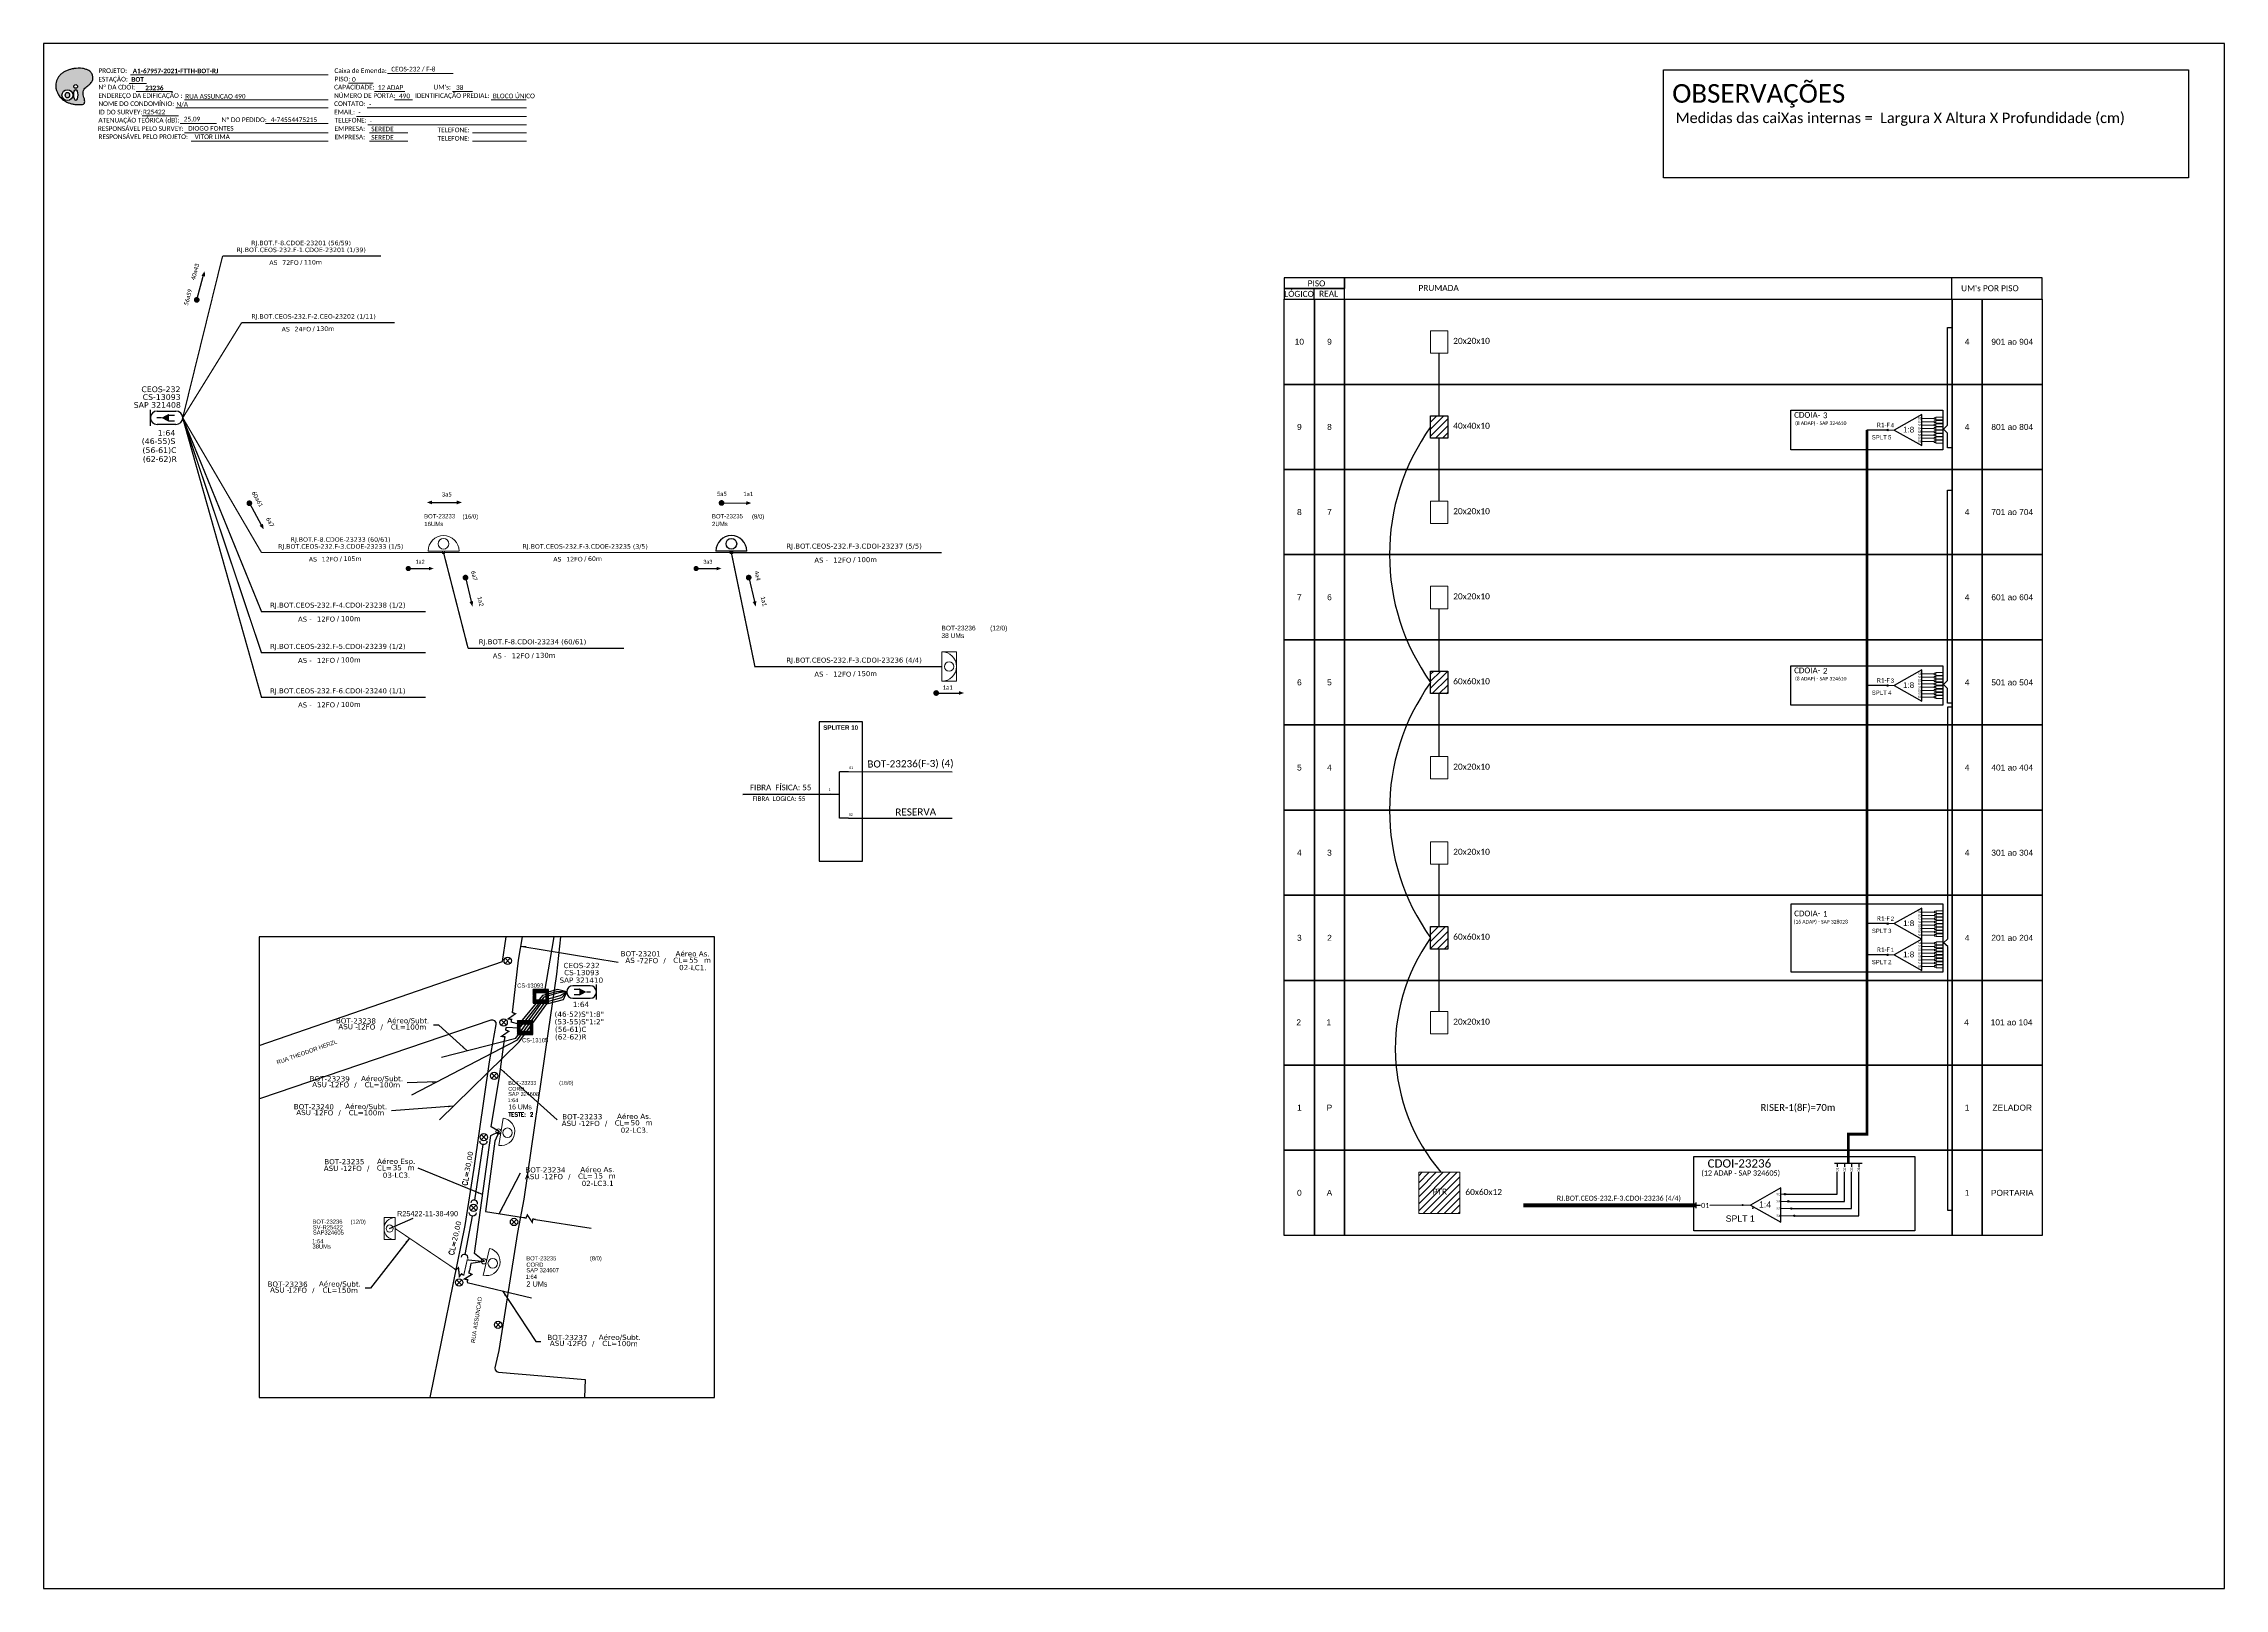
# Paper-space layout 'CDOI-XXXX' of a CAD drawing. Extents: x 0 to 839, y 0 to 594.
# The model-space entities are those that its viewports show. They can reach past a viewport. Long polylines and large blocks are cut down to what shows.
import ezdxf
from ezdxf.enums import TextEntityAlignment as Align

# ---------------------------------------------------------------- set-up
doc = ezdxf.new("R2010")
doc.units = 0
for name, color, linetype in [('10.1-Caixas Subterrâneas', 5, 'Continuous'), ('20.4-CEOS', 1, 'Continuous'), ('CAP a instalar', 1, 'Continuous'), ('CD a instalar', 1, 'Continuous'), ('label_cabos', 7, 'Continuous'), ('Legenda', 1, 'Continuous'), ('locais', 7, 'Continuous'), ('QUADRA', 7, 'Continuous'), ('SETA', 7, 'Continuous'), ('Subida Lateral', 5, 'Continuous'), ('texto', 255, 'Continuous')]:
    doc.layers.add(name, color=color, linetype=linetype)
for name, color, linetype, lineweight in [("20.0-LEGENDA DOS CDO'S", 1, 'Continuous', 0), ('20.1-CDO_INTERIOR', 1, 'Continuous', 0), ('20.2-CDO_POSTE', 1, 'Continuous', 5), ('20.6-CORDOALHA_SUPORTE', 7, 'Continuous', 25), ('40.1-ETIQUETAS', 1, 'Continuous', 20), ('CORDOALHA_SUPORTE', 7, 'Continuous', 25)]:
    doc.layers.add(name, color=color, linetype=linetype, lineweight=lineweight)
doc.layers.add('DROP DE CLIENTE', color=140, linetype='Continuous', plot=False)
doc.layers.add('EXTRA', color=50, linetype='Continuous', plot=False)
doc.styles.add('ARIAL', font='arial.ttf')
doc.styles.add('DIGICADE', font='arial.ttf')
doc.styles.add('ROMANS', font='romans')
doc.styles.add('siredit', font='verdana.ttf')
doc.styles.get("Standard").update_dxf_attribs({"font": 'arial.ttf'})
doc.styles.add('WMF-Calibri0', font='calibri.ttf')
doc.styles.add('WMF-Calibri1', font='calibrib.ttf')
doc.linetypes.add('FENCELINE1', pattern='A,0.25,-0.1,[133,ltypeshp.shx,S=0.1,R=0,X=-0.1,Y=0],-0.1,1', length=1.45)
doc.dimstyles.new('CC', dxfattribs={"dimtxt": 1, "dimasz": 2, "dimexe": 0.18, "dimexo": 0.0625, "dimgap": 0.09, "dimtad": 0, "dimdec": 0, "dimrnd": 1, "dimzin": 0, "dimdsep": 46, "dimtxsty": 'siredit', "dimblk": 'NONE', "dimcen": 0, "dimse1": 1, "dimse2": 1, "dimsd1": 1, "dimsd2": 1, "dimclrt": 7, "dimadec": 0, "dimazin": 0, "dimtfac": 1, "dimtdec": 0, "dimtofl": 0, "dimtmove": 0, "dimatfit": 3, "dimfxl": 0, "dimtolj": 1, "dimtzin": 0, "dimarcsym": 0})

# ---------------------------------------------------------------- blocks, each defined once
blk = doc.blocks.new('OI')
h = blk.add_hatch(color=40)
edge = h.paths.add_edge_path()
edge.add_spline(control_points=[(4.35, -0.67), (3.92, -0.99), (3.26, -1.5), (2.81, -2.59), (2.9, -3.5), (3.06, -4.27), (3.31, -4.85), (3.37, -5.39), (3.4, -5.88), (3.2, -6.4), (2.54, -6.61), (1.65, -6.63), (0.55, -6.67), (-0.56, -6.42), (-1.61, -6.14), (-2.77, -5.61), (-3.92, -4.77), (-4.89, -3.7), (-5.34, -2.65), (-5.6, -1.94), (-5.85, -0.96), (-5.71, 0.47), (-5.1, 2.02), (-4.14, 3.02), (-3.3, 3.61), (-2.37, 4.16), (-1.36, 4.44), (-0.56, 4.7), (0.79, 4.85), (2.24, 4.97), (3.79, 4.57), (4.67, 4.21), (5.44, 3.65), (5.76, 2.99), (6.03, 2.21), (6.01, 1.46), (5.72, 0.64), (5.31, 0.08), (4.88, -0.38), (4.51, -0.55), (4.35, -0.67)], knot_values=[0, 0, 0, 0, 1.60434, 2.417191, 3.427595, 4.282808, 4.776746, 5.304182, 5.888771, 6.258406, 6.858137, 7.79129, 8.986195, 10.124242, 11.187857, 12.242908, 13.953784, 15.414161, 16.515391, 17.349188, 17.675853, 19.552021, 21.515531, 22.568638, 23.63245, 24.621084, 25.782718, 26.745347, 27.142653, 29.870543, 31.004649, 31.921532, 32.709589, 33.801391, 34.042471, 35.192333, 35.971461, 36.628871, 37.254359, 37.836911, 37.836911, 37.836911, 37.836911], degree=3, periodic=0)
h.paths.add_polyline_path([(1.13, -0.87, -1), (-0.04, -0.87, -1)], flags=16)
edge = h.paths.add_edge_path(flags=16)
edge.add_ellipse((0.56, -3.59), major_axis=(-0.02, 1.71), ratio=0.361305, start_angle=0, end_angle=360)
h.paths.add_polyline_path([(-0.36, -3.62, -1), (-3.8, -3.62, -1)], flags=16)
edge = h.paths.add_edge_path(flags=0)
edge.add_ellipse((-2.08, -3.62), major_axis=(0, 0.885), ratio=0.758294, start_angle=0, end_angle=360)
at = {"color": 40}
for centre, radius in [((-2.08, -3.62), 1.72), ((0.54, -0.87), 0.587)]:
    blk.add_circle(centre, radius, dxfattribs=at)
blk.add_ellipse((-2.08, -3.62), major_axis=(0, 0.885), ratio=0.758294, start_param=-3.141592653589792, end_param=3.141592653589792, dxfattribs=at)
blk.add_ellipse((0.56, -3.59), major_axis=(-0.02, 1.71), ratio=0.361305, dxfattribs=at)
at = {"color": 40, "start_tangent": (-0.800898, -0.598801), "end_tangent": (-0.800898, -0.598801)}
blk.add_spline([(4.35, -0.67), (3.2, -1.78), (2.9, -2.54), (2.92, -3.55), (3.12, -4.38), (3.28, -4.85), (3.37, -5.37), (3.35, -5.95), (3.2, -6.29), (2.66, -6.55), (1.73, -6.63), (0.54, -6.62), (-0.58, -6.41), (-1.6, -6.11), (-2.56, -5.67), (-3.95, -4.67), (-4.89, -3.56), (-5.37, -2.56), (-5.64, -1.78), (-5.72, -1.46), (-5.63, 0.42), (-4.84, 2.22), (-4.13, 2.99), (-3.27, 3.62), (-2.4, 4.09), (-1.3, 4.47), (-0.37, 4.72), (0.02, 4.77), (2.75, 4.8), (3.85, 4.53), (4.69, 4.16), (5.31, 3.68), (5.85, 2.73), (5.93, 2.5), (5.94, 1.35), (5.67, 0.62), (5.29, 0.08), (4.84, -0.36), (4.35, -0.67)], degree=3, dxfattribs=at)
blk = doc.blocks.new('CARIMBO')
at = {"color": 7, "lineweight": 0}
for points in [[(134.48, -16.3), (159.61, -16.3)], [(35.15, -20.06), (41.7, -20.06)], [(35.66, -16.79), (111.64, -16.79)], [(37.81, -23.14), (51.75, -23.14)], [(119.43, -20.02), (128.92, -20.02)], [(129.48, -23.14), (141.1, -23.14)], [(159.42, -23.14), (167.09, -23.14)], [(40.13, -32.55), (54.07, -32.55)], [(52.97, -29.48), (111.64, -29.48)], [(56.38, -26.37), (111.64, -26.37)], [(122.56, -32.72), (187.83, -32.72)], [(126.6, -29.48), (187.83, -29.48)], [(137.07, -26.37), (144.01, -26.37)], [(174.24, -26.37), (187.8, -26.37)], [(54.67, -35.52), (68.61, -35.52)], [(56.38, -39.07), (111.64, -39.07)], [(126.84, -35.96), (187.83, -35.96)], [(127.45, -39.07), (142.25, -39.07)], [(167.06, -39.07), (187.83, -39.07)], [(58.87, -42.31), (111.64, -42.31)], [(127.45, -42.31), (142.25, -42.31)], [(167.06, -42.31), (187.83, -42.31)]]:
    blk.add_lwpolyline(points, dxfattribs=at)
at = {"color": 7, "xscale": 1.213923925163967, "yscale": 1.213923925163967, "zscale": 1.213923925163967, "rotation": 0.1532896023949059}
blk.add_blockref('OI', (13.86, -20.16), dxfattribs=at)
at = {"color": 7, "lineweight": 0, "style": 'WMF-Calibri0'}
for s, height, p in [('PROJETO:', 1.793, (23.26, -16.04)), ('Caixa de Emenda:', 1.7927, (114.02, -16.04)), ('ESTAÇÃO:', 1.793, (23.26, -19.32)), ('ENDEREÇO DA EDIFICAÇÃO :', 1.7927, (23.26, -25.63)), ('Nº DA CDOI:', 1.7927, (23.26, -22.39)), ('CAPACIDADE:', 1.7927, (113.91, -22.39)), ('NÚMERO DE PORTA:', 1.7927, (113.91, -25.63)), ('PISO:', 1.793, (114.09, -19.28)), ('IDENTIFICAÇÃO PREDIAL:', 1.7927, (144.99, -25.63)), ("UM's:", 1.793, (152.15, -22.39)), ('ATENUAÇÃO TEÓRICA (dB):', 1.7927, (23.26, -35.09)), ('NOME DO CONDOMÍNIO:', 1.7927, (23.26, -28.74)), ('ID DO SURVEY:', 1.7927, (23.26, -31.97)), ('CONTATO:', 1.793, (113.91, -28.74)), ('EMAIL:', 1.793, (113.91, -31.97)), ('TELEFONE:', 1.793, (114.09, -35.09)), ('RESPONSÁVEL PELO SURVEY:', 1.7927, (23.02, -38.32)), ('RESPONSÁVEL PELO PROJETO:', 1.7927, (23.26, -41.44)), ('EMPRESA:', 1.793, (114.09, -38.32)), ('EMPRESA:', 1.793, (114.09, -41.56)), ('TELEFONE:', 1.793, (153.7, -38.83)), ('TELEFONE:', 1.793, (153.7, -42.06))]:
    blk.add_text(s, height=height, dxfattribs=at).set_placement(p)
at = {"color": 7, "lineweight": 0, "flags": 8}
for tag, p, style in [('PROJ', (36.46, -16.13), 'WMF-Calibri1'), ('CEOS-XX', (135.87, -15.46), 'WMF-Calibri0'), ('EST', (35.94, -19.41), 'WMF-Calibri1'), ('LOGRADOURO', (56.65, -25.91), 'WMF-Calibri0'), ('PISO_PTR', (120.78, -19.42), 'WMF-Calibri0'), ('CAPAC.', (130.66, -22.52), 'WMF-Calibri0'), ('N°', (138.85, -25.77), 'WMF-Calibri0'), ("UC'S", (160.78, -22.54), 'WMF-Calibri0'), ('N°PREDIO', (174.94, -25.77), 'WMF-Calibri0'), ('_ID_', (40.39, -31.94), 'WMF-Calibri0'), ('NOME_DO_COND.', (53.23, -29.02), 'WMF-Calibri0'), ('O_POTEN', (56.06, -34.68), 'WMF-Calibri0'), ('EMAIL', (123.26, -32.12), 'WMF-Calibri0'), ('NOME_DO_CONTATO', (127.3, -28.89), 'WMF-Calibri0'), ('RES_SURVEY', (57.78, -38.23), 'WMF-Calibri0'), ('RES_PROJ', (60.27, -41.47), 'WMF-Calibri0'), ('TELEFONE', (127.55, -35.36), 'WMF-Calibri0'), ('EMP_RESP_SURVEY', (128.16, -38.47), 'WMF-Calibri0'), ('EMP_RESP_PROJ', (128.16, -41.71), 'WMF-Calibri0'), ('CONT_RESP_SURVEY', (167.76, -38.47), 'WMF-Calibri0'), ('CONT_RESP_PROJ', (167.76, -41.71), 'WMF-Calibri0')]:
    blk.add_attdef(tag, p, '', height=1.79, dxfattribs=dict(at, style=style))
at = {"color": 7, "lineweight": 0, "style": 'WMF-Calibri1', "flags": 8}
blk.add_attdef("N° CDO'S", text='', height=1.79, dxfattribs=at).set_placement((44.78, -22.68), align=Align.CENTER)
blk = doc.blocks.new('CEOS_RP_CT_DRT')
at = {"layer": '20.4-CEOS', "color": 0}
for p, q in [((-4.54, 1.19), (-1.19, 1.19)), ((-1.19, -1.19), (-4.54, -1.19))]:
    blk.add_line(p, q, dxfattribs=at)
for points in [[(-5.73, -1.43), (-5.73, 1.44)], [(-3.79, 0), (-4.59, 0)], [(-2.47, 0.48), (-1.45, 0.48)], [(-2.47, -0.52), (-1.45, -0.52)]]:
    blk.add_lwpolyline(points, dxfattribs=at)
blk.add_lwpolyline([(-3.79, 0, 0, 1.47, 0), (-2.41, 0, 1.47, 1.47, 0)], format="xyseb", dxfattribs=at)
for centre, start, end in [((-4.54, 0), 90, 270), ((-1.19, 0), 270, 90)]:
    blk.add_arc(centre, 1.19, start, end, dxfattribs=at)
at = {"layer": '20.4-CEOS', "color": 7, "style": 'siredit'}
for tag, p in [('Nº_DA_CEOS', (-2.86, 5.6)), ('LOCAL', (-2.86, 4.24)), ('SAP', (-2.86, 2.78)), ('RACIO_SPLITAGEM', (-2.86, -1.88)), ('FIBRAS_SPLITTER', (-2.86, -3.58)), ('RESERVA_FINAIS', (-2.86, -6.39)), ('FIBRAS_TOP_C', (-2.86, -5.08))]:
    blk.add_attdef(tag, text='', height=1.01, dxfattribs=at).set_placement(p, align=Align.TOP_CENTER)
blk = doc.blocks.new('ETIQUETA_RS5F')
at = {"layer": '40.1-ETIQUETAS', "color": 0, "style": 'siredit'}
blk.add_text('/', height=1.5, dxfattribs=at).set_placement((1.58, -1.95), align=Align.MIDDLE_RIGHT)
for tag, p in [('ETIQUETA_R_SECUNDARIA', (1.21, 2.1)), ('ETIQUETA_R_PRIMARIA', (1.21, 4.1)), ('F_ATIVAS/F_MORTAS', (1.14, -4.24))]:
    blk.add_attdef(tag, text='', height=1.5, dxfattribs=at).set_placement(p, align=Align.MIDDLE_CENTER)
for tag, p in [('TIPO_CABO', (-6.58, -2.12)), ('CAP_CABO', (0.4, -2.09))]:
    blk.add_attdef(tag, text='', height=1.5, dxfattribs=at).set_placement(p, align=Align.MIDDLE_RIGHT)
for tag, p in [('FUSÃO_1', (0.85, -8.39)), ('FUSÃO_2', (0.85, -10.6)), ('FUSÃO_3', (0.85, -12.93)), ('FUSÃO_4', (0.85, -15.14)), ('FUSÃO_5', (0.85, -17.16))]:
    blk.add_attdef(tag, text='', height=1.5, dxfattribs=at).set_placement(p, align=Align.CENTER)
blk.add_attdef('METROS', text='', height=1.5, dxfattribs=at).set_placement((2.14, -1.95), align=Align.MIDDLE_LEFT)
blk = doc.blocks.new('CDOE-TEXTO PADRÃO')
at = {"layer": "20.0-LEGENDA DOS CDO'S", "color": 0, "style": 'ARIAL'}
for tag, p in [('CDO_N', (0.49, 7.39)), ('SAP', (0.51, 1.67)), ('CORDOALHA', (0.5, 4.33)), ('SPLITER_1', (0.59, -0.91)), ('(XX-XX_F)S', (0.54, -8.29)), ('SPLITER_2', (0.6, -3.55)), ('(XX-XX_L)S', (0.55, -10.83)), ('UMS', (0.55, -13.15))]:
    blk.add_attdef(tag, p, '', height=1.7, rotation=0.11799, dxfattribs=at)
blk.add_attdef('FIBRAS_UTILIZADAS', text='', height=1.7, rotation=0.11799, dxfattribs=at).set_placement((19.77, 7.43), align=Align.CENTER)
blk = doc.blocks.new('CDOI_INT')
at = {"layer": '20.1-CDO_INTERIOR', "color": 0, "lineweight": 18}
blk.add_lwpolyline([(4.25, -4.25), (4.25, 4.25), (0, 4.25), (0, -4.25)], close=True, dxfattribs=at)
blk.add_circle((2.12, 0), 1.36, dxfattribs=at)
blk.add_arc((0, 0), 4.25, 270, 90, dxfattribs=at)
at = {"layer": "20.0-LEGENDA DOS CDO'S", "color": 0, "style": 'ARIAL'}
for tag, p in [('SAP', (-0.08, 6.23)), ('CDO_N', (-0.08, 10.38)), ('SURVEY', (-0.08, 8.2)), ('SPLITER_1', (21.18, 10.38)), ('SPLITER_2', (21.19, 8.68)), ('1:XX', (5.94, -2.22)), ('UMS', (5.94, -4.24))]:
    blk.add_attdef(tag, p, '', height=1.36, dxfattribs=at)
blk.add_attdef('FIBRAS_UTILIZADAS', text='', height=1.36, dxfattribs=at).set_placement((15.34, 10.38), align=Align.CENTER)
blk = doc.blocks.new('SETA1')
at = {"const_width": 1.1}
blk.add_lwpolyline([(-5.28, 0, 1), (-4.18, 0, 1)], format="xyb", close=True, dxfattribs=at)
at = {"layer": 'SETA'}
blk.add_lwpolyline([(-4.73, 0), (4.73, 0)], dxfattribs=at)
blk.add_solid([(4.73, 0.73), (6.74, 0), (4.73, -0.73)], dxfattribs=at)
blk = doc.blocks.new('*U118')
at = {"layer": '20.4-CEOS', "color": 7, "style": 'siredit'}
for tag, p in [('FIBRAS_SPLITTER', (0, 0)), ('FIBRAS_TOP_C', (0, -4.13)), ('RESERVA_FINAIS', (0, -5.46))]:
    blk.add_attdef(tag, p, '', height=1.01, dxfattribs=at)
for tag, p, flags in [('QTDE', (0, -9.4), 1), ('ID_ATIVIDADE', (0, -6.77), 3), ('FATOR', (0, -8.09), 1), ('FID', (0, -10.71), 1)]:
    blk.add_attdef(tag, p, '', height=1.01, dxfattribs=dict(at, flags=flags))
blk = doc.blocks.new('*U119')
at = {"layer": '20.4-CEOS', "color": 7, "style": 'siredit'}
blk.add_attdef('FIBRAS_SPLITTER', (0, 0), '', height=1.01, dxfattribs=at)
for tag, p, flags in [('QTDE', (0, -4.11), 1), ('ID_ATIVIDADE', (0, -1.48), 3), ('FATOR', (0, -2.79), 3), ('FID', (0, -5.42), 1)]:
    blk.add_attdef(tag, p, '', height=1.01, dxfattribs=dict(at, flags=flags))
blk = doc.blocks.new('*X59')
at = {"color": 0, "linetype": 'Continuous'}
for p, q in [((-1.25, 0.34099), (-0.49099, 1.1)), ((-1.25, 0.517767), (-0.667767, 1.1)), ((-1.25, 0.694544), (-0.844544, 1.1)), ((-1.25, 0.87132), (-1.02132, 1.1)), ((-1.25, 1.048097), (-1.198097, 1.1)), ((-1.25, 0.164214), (-0.8035, 0.610714)), ((-1.25, -0.012563), (-0.8035, 0.433937)), ((-1.25, -0.18934), (-0.8035, 0.25716)), ((-1.25, -0.366117), (-0.8035, 0.080383)), ((-0.789214, 0.625), (-0.314214, 1.1)), ((-0.612437, 0.625), (-0.137437, 1.1)), ((-0.43566, 0.625), (0.03934, 1.1)), ((-0.258883, 0.625), (0.216117, 1.1)), ((-0.082107, 0.625), (0.392893, 1.1)), ((0.09467, 0.625), (0.56967, 1.1)), ((0.271447, 0.625), (0.746447, 1.1)), ((0.448223, 0.625), (0.923223, 1.1)), ((0.625, 0.625), (1.1, 1.1)), ((0.801777, 0.625), (1.25, 1.073223)), ((0.8035, 0.449947), (1.25, 0.896447)), ((0.8035, 0.27317), (1.25, 0.71967)), ((0.8035, 0.096393), (1.25, 0.542893)), ((0.8035, -0.080383), (1.25, 0.366117)), ((0.8035, -0.25716), (1.25, 0.18934)), ((0.8035, -0.433937), (1.25, 0.012563)), ((-1.25, -0.542893), (-0.8035, -0.096393)), ((-1.25, -0.71967), (-0.8035, -0.27317)), ((-1.25, -0.896447), (-0.8035, -0.449947)), ((-1.25, -1.073223), (-0.801777, -0.625)), ((-1.1, -1.1), (-0.625, -0.625)), ((-0.923223, -1.1), (-0.448223, -0.625)), ((-0.746447, -1.1), (-0.271447, -0.625)), ((-0.56967, -1.1), (-0.09467, -0.625)), ((-0.392893, -1.1), (0.082107, -0.625)), ((-0.216117, -1.1), (0.258883, -0.625)), ((-0.03934, -1.1), (0.43566, -0.625)), ((0.137437, -1.1), (0.612437, -0.625)), ((0.314214, -1.1), (0.789214, -0.625)), ((0.49099, -1.1), (1.25, -0.34099)), ((0.667767, -1.1), (1.25, -0.517767)), ((0.8035, -0.610714), (1.25, -0.164214)), ((0.844544, -1.1), (1.25, -0.694544)), ((1.02132, -1.1), (1.25, -0.87132)), ((1.198097, -1.1), (1.25, -1.048097))]:
    blk.add_line(p, q, dxfattribs=at)
blk = doc.blocks.new('MANHOLE_MQ')
at = {"color": 0, "linetype": 'Continuous'}
for p, q in [((0.0000062, 0.0000057), (-0.0000063, 0.0000057)), ((-0.0000063, 0.0000057), (-0.0000063, -0.0000053)), ((-0.000004, 0.0000033), (0.000004, 0.0000033)), ((-0.000004, -0.0000029), (-0.000004, 0.0000033)), ((0.000004, 0.0000033), (0.000004, -0.0000029)), ((0.0000062, -0.0000053), (0.0000062, 0.0000057)), ((-0.0000063, -0.0000053), (0.0000062, -0.0000053)), ((0.000004, -0.0000029), (-0.000004, -0.0000029)), ((0.000004, -0.0000029), (0.000004, -0.0000029))]:
    blk.add_line(p, q, dxfattribs=at)
at = {"color": 0, "linetype": 'Continuous', "xscale": 5e-06, "yscale": 5e-06, "zscale": 1e-05}
blk.add_blockref('*X59', (0, 0.0000002), dxfattribs=at)
blk = doc.blocks.new('CDOE_CT_POST_DESENHO')
at = {"color": 0}
blk.add_line((2.14, 0.39), (-2.11, 0.39), dxfattribs=at)
for centre, radius in [((0.01, 1.4), 0.733), ((0.01, 0), 0.393)]:
    blk.add_circle(centre, radius, dxfattribs=at)
blk.add_arc((0.01, 0.39), 2.12, 0, 180, dxfattribs=at)
blk = doc.blocks.new('Inst CDOE-8 CAIXA DIST OPT CDOE 48F_8D C_SPL OPTAP')
at = {"layer": "20.0-LEGENDA DOS CDO'S", "color": 0, "style": 'ARIAL'}
for tag, p, height in [('CORDOALHA', (0.12, 4.02), 0.8), ('FID', (0.12, 5.25), 0.8), ('FIBRAS_UTILIZADAS', (2.38, 5.26), 0.8), ('1:XX', (-0.01, 1.7), 0.8), ('SAP', (0.12, 2.96), 0.8), ('UMS', (0.14, 0.22), 1)]:
    blk.add_attdef(tag, p, '', height=height, rotation=0.118, dxfattribs=at)
at = {"layer": "20.0-LEGENDA DOS CDO'S", "color": 0}
for tag, p, style, flags in [('ID_ATIVIDADE', (0.12, 6.47), 'ARIAL', 3), ('FATOR', (7.92, 6.47), 'ARIAL', 1), ('QTDE', (0.23, -0.97), 'DIGICADE', 3)]:
    blk.add_attdef(tag, p, '', height=0.8, rotation=0.118, dxfattribs=dict(at, style=style, flags=flags))
blk = doc.blocks.new('Inst CDOE-16 CAIXA DIST OPT CDOE 48F_16D C_SPL_2_1_8')
at = {"layer": "20.0-LEGENDA DOS CDO'S", "color": 0, "style": 'ARIAL'}
for tag, p, height in [('CORDOALHA', (0.12, 4.02), 0.8), ('FID', (0.12, 5.25), 0.8), ('1:XX', (-0.01, 1.7), 0.8), ('SAP', (0.12, 2.96), 0.8), ('UMS', (0.14, 0.22), 1)]:
    blk.add_attdef(tag, p, '', height=height, rotation=0.118, dxfattribs=at)
at = {"layer": "20.0-LEGENDA DOS CDO'S", "color": 0}
for tag, p, style, flags in [('ID_ATIVIDADE', (0.12, 6.47), 'ARIAL', 3), ('FATOR', (7.92, 6.47), 'ARIAL', 1), ('QTDE', (0.1, -1.17), 'DIGICADE', 3)]:
    blk.add_attdef(tag, p, '', height=0.8, rotation=0.118, dxfattribs=dict(at, style=style, flags=flags))
at = {"layer": "20.0-LEGENDA DOS CDO'S", "color": 0, "style": 'ARIAL'}
blk.add_attdef('FIBRAS_UTILIZADAS', text='', height=0.8, rotation=0.118, dxfattribs=at).set_placement((8.08, 5.26), align=Align.CENTER)
blk = doc.blocks.new('Teste  FTTH')
at = {"color": 0, "lineweight": 0, "style": 'ROMANS'}
for tag, p in [('TESTE', (-2.3, -0.29)), ('QTDE', (0.21, -0.29))]:
    blk.add_attdef(tag, p, '', height=0.48, dxfattribs=at)
for tag, p, flags in [('FID', (-2.23, -1.25), 1), ('FATOR', (-2.23, -2.03), 3), ('ID_ATIVIDADE', (-2.23, -2.72), 3)]:
    blk.add_attdef(tag, p, '', height=0.48, dxfattribs=dict(at, flags=flags))
blk = doc.blocks.new('Inst CORD BENZINAL 4.55MM 3F (sem recursos)')
at = {"layer": '20.6-CORDOALHA_SUPORTE', "color": 0, "lineweight": 0, "style": 'ROMANS'}
for tag, p, flags in [('FATOR', (-5.2, -4.44), 3), ('ID_ATIVIDADE', (-5.2, -6.67), 3), ('FID', (-5.2, -8.9), 1)]:
    blk.add_attdef(tag, p, '', height=1, dxfattribs=dict(at, flags=flags))
blk.add_attdef('LANCE', text='', height=1, dxfattribs=at).set_placement((-0.54, -2.21), align=Align.RIGHT)
at = {"layer": '20.6-CORDOALHA_SUPORTE', "color": 0, "style": 'siredit'}
blk.add_attdef('QTDE', (-0.54, -2.21), '', height=1, rotation=359.69, dxfattribs=at)
blk = doc.blocks.new('LEGENDA DOS CABOS')
at = {"layer": 'EXTRA', "color": 0, "style": 'siredit'}
for tag, p in [('ID', (4.6, 0.97)), ('XX', (9.03, 0.97))]:
    blk.add_attdef(tag, text='', height=0.48, rotation=359.69, dxfattribs=at).set_placement(p, align=Align.MIDDLE_CENTER)
at = {"layer": 'Legenda', "color": 0, "style": 'siredit'}
for tag, p in [('TIPO_CABO', (1.31, 0)), ('CABO', (4.69, -0.05)), ('/', (6.81, -0.05)), ('METROS', (10.03, -0.05))]:
    blk.add_attdef(tag, text='', height=0.8, rotation=359.69, dxfattribs=at).set_placement(p, align=Align.MIDDLE_CENTER)
blk = doc.blocks.new('_None')
blk = doc.blocks.new('Inst CB AS CFOA-SM-AS-80-TS-72')
at = {"layer": 'label_cabos', "color": 0, "style": 'siredit'}
for tag, flags, p in [('ID_ATIVIDADE', 3, (1.31, 2.67)), ('FATOR', 1, (11.56, 2.55))]:
    blk.add_attdef(tag, text='', height=1, rotation=359.69, dxfattribs=dict(at, flags=flags)).set_placement(p, align=Align.MIDDLE_CENTER)
for tag, p in [('TIPO_CABO', (1.76, 0)), ('DESTINO_CABO', (3.13, 1.26)), ('CABO', (4.69, -0.05)), ('/', (7.71, -0.05)), ('LANCE', (10.81, 0)), ('TIPO_CABO', (13.11, 1.24)), ('UND', (15.96, 0)), ('FID', (13.15, -1.41))]:
    blk.add_attdef(tag, text='', height=1, rotation=359.69, dxfattribs=at).set_placement(p, align=Align.MIDDLE_CENTER)
blk.add_attdef('QTDE', (12.43, -0.47), '', height=1, rotation=359.69, dxfattribs=at)
blk = doc.blocks.new('Inst CB ESP CFOA-SM-ASU-120-S-12')
at = {"layer": 'label_cabos', "color": 0, "style": 'siredit'}
for tag, flags, p in [('ID_ATIVIDADE', 3, (1.31, 2.67)), ('FATOR', 1, (11.56, 2.55))]:
    blk.add_attdef(tag, text='', height=1, rotation=359.69, dxfattribs=dict(at, flags=flags)).set_placement(p, align=Align.MIDDLE_CENTER)
for tag, p in [('TIPO_CABO', (1.26, 0)), ('DESTINO_CABO', (3.13, 1.26)), ('CABO', (4.69, -0.05)), ('/', (7.71, -0.05)), ('LANCE', (10.81, 0)), ('TIPO_CABO', (13.11, 1.24)), ('UND', (15.96, 0)), ('FID', (13.15, -1.41))]:
    blk.add_attdef(tag, text='', height=1, rotation=359.69, dxfattribs=at).set_placement(p, align=Align.MIDDLE_CENTER)
blk.add_attdef('QTDE', (12.43, -0.47), '', height=1, rotation=359.69, dxfattribs=at)
blk = doc.blocks.new('Inst CB AS CFOA-SM-ASU-120-S-12')
at = {"layer": 'label_cabos', "color": 0, "style": 'siredit'}
for tag, flags, p in [('ID_ATIVIDADE', 3, (1.31, 2.67)), ('FATOR', 1, (11.56, 2.55))]:
    blk.add_attdef(tag, text='', height=1, rotation=359.69, dxfattribs=dict(at, flags=flags)).set_placement(p, align=Align.MIDDLE_CENTER)
for tag, p in [('TIPO_CABO', (1.26, 0)), ('DESTINO_CABO', (3.13, 1.26)), ('CABO', (4.69, -0.05)), ('/', (7.71, -0.05)), ('LANCE', (10.81, 0)), ('TIPO_CABO', (13.11, 1.24)), ('UND', (15.96, 0)), ('FID', (13.15, -1.41))]:
    blk.add_attdef(tag, text='', height=1, rotation=359.69, dxfattribs=at).set_placement(p, align=Align.MIDDLE_CENTER)
blk.add_attdef('QTDE', (12.43, -0.47), '', height=1, rotation=359.69, dxfattribs=at)
blk = doc.blocks.new('SPLT_1-4_DIV_DIR')
h = blk.add_hatch(color=3)
h.dxf.hatch_style = 1
edge = h.paths.add_edge_path()
edge.add_arc((13.27, 3.47), 0.242, 0, 360)
h = blk.add_hatch(color=3)
h.dxf.hatch_style = 1
edge = h.paths.add_edge_path()
edge.add_arc((14.27, 1.17), 0.242, 0, 360)
h = blk.add_hatch(color=3)
h.dxf.hatch_style = 1
edge = h.paths.add_edge_path()
edge.add_arc((15.27, -1.14), 0.242, 0, 360)
h = blk.add_hatch(color=3)
h.dxf.hatch_style = 1
edge = h.paths.add_edge_path()
edge.add_arc((16.27, -3.45), 0.242, 0, 360)
at = {"color": 1, "lineweight": 0}
blk.add_lwpolyline([(2.22, 0), (0, 0)], dxfattribs=at)
at = {"color": 1}
blk.add_lwpolyline([(11.89, 5.45), (2.22, 0), (11.89, -5.45), (11.89, 5.45)], dxfattribs=at)
at = {"color": 7, "lineweight": 0}
for points in [[(13.27, 3.47), (11.89, 3.47)], [(11.89, 1.17), (14.27, 1.17)], [(11.89, -1.14), (15.27, -1.14)], [(11.89, -3.45), (16.27, -3.45)]]:
    blk.add_lwpolyline(points, dxfattribs=at)
at = {"color": 3}
for centre in [(13.27, 3.47), (14.27, 1.17), (15.27, -1.14), (16.27, -3.45)]:
    blk.add_circle(centre, 0.242, dxfattribs=at)
at = {"color": 1, "style": 'ARIAL'}
for s, height, p in [('1:4', 2, (4.91, -0.85)), ('S1', 0.75, (10.52, 3.07)), ('S2', 0.75, (10.52, 0.81)), ('S3', 0.75, (10.52, -1.54)), ('S4', 0.75, (10.52, -3.8))]:
    blk.add_text(s, height=height, dxfattribs=at).set_placement(p)
blk = doc.blocks.new('SPLT_1-8_SC-APC')
at = {"color": 1, "lineweight": 0}
blk.add_lwpolyline([(-17.04, -7.55), (-19.26, -7.55)], dxfattribs=at)
at = {"color": 1}
blk.add_lwpolyline([(-7.37, -2.1), (-17.04, -7.55), (-7.37, -13), (-7.37, -2.1)], dxfattribs=at)
at = {"color": 3, "lineweight": 0}
for points in [[(-2.99, -3.51), (-7.37, -3.51)], [(-7.37, -4.66), (-2.99, -4.66)], [(-7.37, -5.82), (-2.99, -5.82)], [(-7.37, -6.97), (-2.99, -6.97)], [(-2.41, -3.02), (-2.41, -4)], [(-2.41, -3.02), (0, -3.02)], [(-2.41, -4), (0, -4)], [(-2.41, -4.17), (-2.41, -5.16)], [(-2.41, -4.17), (0, -4.17)], [(-2.41, -5.16), (0, -5.16)], [(-2.41, -5.32), (-2.41, -6.31)], [(-2.41, -5.32), (0, -5.32)], [(-2.41, -6.31), (0, -6.31)], [(-2.41, -6.48), (-2.41, -7.46)], [(-2.41, -6.48), (0, -6.48)], [(-2.41, -7.46), (0, -7.46)], [(-7.37, -8.12), (-2.99, -8.12)], [(-7.37, -9.28), (-2.99, -9.28)], [(-7.37, -10.43), (-2.99, -10.43)], [(-7.37, -11.58), (-2.99, -11.58)], [(-2.41, -7.63), (-2.41, -8.62)], [(-2.41, -7.63), (0, -7.63)], [(-2.41, -8.62), (0, -8.62)], [(-2.41, -8.78), (-2.41, -9.77)], [(-2.41, -8.78), (0, -8.78)], [(-2.41, -9.77), (0, -9.77)], [(-2.41, -9.94), (-2.41, -10.92)], [(-2.41, -9.94), (0, -9.94)], [(-2.41, -10.92), (0, -10.92)], [(-2.41, -11.09), (-2.41, -12.08)], [(-2.41, -11.09), (0, -11.09)], [(-2.41, -12.08), (0, -12.08)]]:
    blk.add_lwpolyline(points, dxfattribs=at)
for points in [[(-2.99, -3.22), (-2.41, -3.22), (-2.41, -3.8), (-2.99, -3.8)], [(-2.99, -4.38), (-2.41, -4.38), (-2.41, -4.95), (-2.99, -4.95)], [(-2.99, -5.53), (-2.41, -5.53), (-2.41, -6.1), (-2.99, -6.1)], [(-2.99, -6.68), (-2.41, -6.68), (-2.41, -7.26), (-2.99, -7.26)], [(-2.99, -7.84), (-2.41, -7.84), (-2.41, -8.41), (-2.99, -8.41)], [(-2.99, -8.99), (-2.41, -8.99), (-2.41, -9.56), (-2.99, -9.56)], [(-2.99, -10.14), (-2.41, -10.14), (-2.41, -10.72), (-2.99, -10.72)], [(-2.99, -11.3), (-2.41, -11.3), (-2.41, -11.87), (-2.99, -11.87)]]:
    blk.add_lwpolyline(points, close=True, dxfattribs=at)
at = {"color": 1, "style": 'ARIAL'}
for s, height, p in [('1:8', 2, (-13.91, -8.4)), ('S1', 0.75, (-8.74, -3.78)), ('S2', 0.75, (-8.74, -4.97)), ('S3', 0.75, (-8.74, -6.18)), ('S4', 0.75, (-8.74, -7.36)), ('S5', 0.75, (-8.74, -8.57)), ('S6', 0.75, (-8.74, -9.69)), ('S7', 0.75, (-8.74, -10.78)), ('S8', 0.75, (-8.74, -11.9))]:
    blk.add_text(s, height=height, dxfattribs=at).set_placement(p)

msp = doc.modelspace()

# ---------------------------------------------------------------- hatches: boundary and pattern name
h = msp.add_hatch()
h.set_pattern_fill('ANSI31', color=1, scale=0.6)
h.set_pattern_definition([(45, (-450.8585, 0), (-1.3470384, 1.3470384), [])])
h.paths.add_polyline_path([(450.65, 1057.71), (444.03, 1057.71), (444.03, 1049.09), (450.65, 1049.09)])
h.paths.add_polyline_path([(450.65, 1155.94), (444.03, 1155.94), (444.03, 1147.32), (450.65, 1147.32)])
h = msp.add_hatch(color=3)
h.dxf.hatch_style = 1
edge = h.paths.add_edge_path()
edge.add_arc((619.81, 1150.43), 0.282, 0, 360)
h = msp.add_hatch(color=3)
h.dxf.hatch_style = 1
edge = h.paths.add_edge_path()
edge.add_arc((619.81, 1052.2), 0.282, 0, 360)
h = msp.add_hatch()
h.set_pattern_fill('ANSI31', color=1, scale=0.6)
h.set_pattern_definition([(45, (-531.2364, 0), (-1.3470384, 1.3470384), [])])
h.paths.add_polyline_path([(450.65, 959.48), (444.03, 959.48), (444.03, 950.86), (450.65, 950.86)])
h = msp.add_hatch(color=3)
h.dxf.hatch_style = 1
edge = h.paths.add_edge_path()
edge.add_arc((619.82, 960.63), 0.282, 0, 360)
h = msp.add_hatch(color=3)
h.dxf.hatch_style = 1
edge = h.paths.add_edge_path()
edge.add_arc((619.82, 948.64), 0.282, 0, 360)
h = msp.add_hatch()
h.set_pattern_fill('ANSI31', color=1, scale=0.6)
h.set_pattern_definition([(45, (-228.625, 3536.2837), (-1.3470384, 1.3470384), [])])
h.paths.add_polyline_path([(455.24, 865.03), (439.43, 865.03), (439.43, 849.22), (455.24, 849.22)])
h.paths.add_polyline_path([(444.17, 855.85), (450.97, 855.85), (450.97, 859.33), (444.17, 859.33)], flags=24)
h = msp.add_hatch(color=3)
h.dxf.hatch_style = 1
edge = h.paths.add_edge_path()
edge.add_arc((563.99, 852.42), 0.41, 0, 360)

# ---------------------------------------------------------------- linework, layer by layer
at = {"color": 7, "linetype": 'Continuous'}
for p, q in [((216.6, 1019.05), (216.6, 1001.18)), ((220.16, 1019.06), (216.77, 1019.06)), ((213.08, 1010.43), (216.58, 1010.43)), ((220.16, 1001.18), (216.77, 1001.18))]:
    msp.add_line(p, q, dxfattribs=at)
at = {"color": 10, "linetype": 'Continuous'}
for p, q in [((220.16, 1019.07), (260.03, 1019.06)), ((220.16, 1001.2), (260.03, 1001.18))]:
    msp.add_line(p, q, dxfattribs=at)
at = {"color": 1, "linetype": 'Continuous', "lineweight": 60}
msp.add_line((213.08, 1010.43), (179.56, 1010.33), dxfattribs=at)
for points in [[(-89.32, 705.02), (749.25, 705.02), (749.25, 1299.02), (-89.32, 1299.02), (-89.32, 705.02)], [(410.87, 1200.75), (679.24, 1200.75), (679.24, 1208.97), (410.87, 1208.97), (410.87, 1208.97), (410.87, 1204.86)], [(644.49, 1200.75), (644.49, 1208.97)], [(399.3, 1200.75), (399.3, 1204.86)]]:
    msp.add_lwpolyline(points)
at = {"color": 7}
for points in [[(533.51, 1288.91), (735.49, 1288.91), (735.49, 1247.35), (533.51, 1247.35)], [(208.92, 984.6), (225.57, 984.6), (225.57, 1038.25), (208.92, 1038.25)]]:
    msp.add_lwpolyline(points, close=True, dxfattribs=at)
at = {"color": 7, "lineweight": 0}
msp.add_lwpolyline([(-4.01, 1268.26), (20.14, 1268.26)], dxfattribs=at)
for points in [[(387.73, 1204.86), (410.87, 1204.86), (410.87, 1208.97), (387.73, 1208.97)], [(387.73, 1200.75), (410.87, 1200.75), (410.87, 1204.86), (387.73, 1204.86)], [(387.76, 1200.75), (399.33, 1200.75), (399.33, 1168), (387.76, 1168)], [(399.33, 1200.75), (410.91, 1200.75), (410.91, 1168), (399.33, 1168)], [(410.91, 1200.75), (644.52, 1200.75), (644.52, 1168), (410.91, 1168)], [(644.52, 1200.75), (656.1, 1200.75), (656.1, 1168), (644.52, 1168)], [(656.1, 1200.75), (679.24, 1200.75), (679.24, 1168), (656.1, 1168)], [(387.76, 1168), (399.33, 1168), (399.33, 1135.26), (387.76, 1135.26)], [(399.33, 1168), (410.91, 1168), (410.91, 1135.26), (399.33, 1135.26)], [(410.91, 1168), (644.52, 1168), (644.52, 1135.26), (410.91, 1135.26)], [(644.52, 1168), (656.1, 1168), (656.1, 1135.26), (644.52, 1135.26)], [(656.1, 1168), (679.24, 1168), (679.24, 1135.26), (656.1, 1135.26)], [(387.76, 1135.26), (399.33, 1135.26), (399.33, 1102.51), (387.76, 1102.51)], [(399.33, 1135.26), (410.91, 1135.26), (410.91, 1102.51), (399.33, 1102.51)], [(410.91, 1135.26), (644.52, 1135.26), (644.52, 1102.51), (410.91, 1102.51)], [(644.52, 1135.26), (656.1, 1135.26), (656.1, 1102.51), (644.52, 1102.51)], [(656.1, 1135.26), (679.24, 1135.26), (679.24, 1102.51), (656.1, 1102.51)], [(387.76, 1102.51), (399.33, 1102.51), (399.33, 1069.77), (387.76, 1069.77)], [(399.33, 1102.51), (410.91, 1102.51), (410.91, 1069.77), (399.33, 1069.77)], [(410.91, 1102.51), (644.52, 1102.51), (644.52, 1069.77), (410.91, 1069.77)], [(644.52, 1102.51), (656.1, 1102.51), (656.1, 1069.77), (644.52, 1069.77)], [(656.1, 1102.51), (679.24, 1102.51), (679.24, 1069.77), (656.1, 1069.77)], [(387.76, 1069.77), (399.33, 1069.77), (399.33, 1037.03), (387.76, 1037.03)], [(399.33, 1069.77), (410.91, 1069.77), (410.91, 1037.03), (399.33, 1037.03)], [(410.91, 1069.77), (644.52, 1069.77), (644.52, 1037.03), (410.91, 1037.03)], [(644.52, 1069.77), (656.1, 1069.77), (656.1, 1037.03), (644.52, 1037.03)], [(656.1, 1069.77), (679.24, 1069.77), (679.24, 1037.03), (656.1, 1037.03)], [(387.76, 1037.03), (399.33, 1037.03), (399.33, 1004.28), (387.76, 1004.28)], [(399.33, 1037.03), (410.91, 1037.03), (410.91, 1004.28), (399.33, 1004.28)], [(410.91, 1037.03), (644.52, 1037.03), (644.52, 1004.28), (410.91, 1004.28)], [(644.52, 1037.03), (656.1, 1037.03), (656.1, 1004.28), (644.52, 1004.28)], [(656.1, 1037.03), (679.24, 1037.03), (679.24, 1004.28), (656.1, 1004.28)], [(387.76, 1004.28), (399.33, 1004.28), (399.33, 971.54), (387.76, 971.54)], [(399.33, 1004.28), (410.91, 1004.28), (410.91, 971.54), (399.33, 971.54)], [(410.91, 1004.28), (644.52, 1004.28), (644.52, 971.54), (410.91, 971.54)], [(644.52, 1004.28), (656.1, 1004.28), (656.1, 971.54), (644.52, 971.54)], [(656.1, 1004.28), (679.24, 1004.28), (679.24, 971.54), (656.1, 971.54)], [(387.76, 971.54), (399.33, 971.54), (399.33, 938.8), (387.76, 938.8)], [(399.33, 971.54), (410.91, 971.54), (410.91, 938.8), (399.33, 938.8)], [(410.91, 971.54), (644.52, 971.54), (644.52, 938.8), (410.91, 938.8)], [(644.52, 971.54), (656.1, 971.54), (656.1, 938.8), (644.52, 938.8)], [(656.1, 971.54), (679.24, 971.54), (679.24, 938.8), (656.1, 938.8)], [(168.62, 955.58), (-6.42, 955.58), (-6.42, 778.47), (168.62, 778.47)], [(387.76, 938.8), (399.33, 938.8), (399.33, 906.24), (387.76, 906.24)], [(399.33, 938.8), (410.91, 938.8), (410.91, 906.24), (399.33, 906.24)], [(410.91, 938.8), (644.52, 938.8), (644.52, 906.24), (410.91, 906.24)], [(644.52, 938.8), (656.1, 938.8), (656.1, 906.24), (644.52, 906.24)], [(656.1, 938.8), (679.24, 938.8), (679.24, 906.24), (656.1, 906.24)], [(387.76, 906.24), (399.33, 906.24), (399.33, 873.5), (387.76, 873.5)], [(399.33, 906.24), (410.91, 906.24), (410.91, 873.5), (399.33, 873.5)], [(410.91, 906.24), (644.52, 906.24), (644.52, 873.5), (410.91, 873.5)], [(644.52, 906.24), (656.1, 906.24), (656.1, 873.5), (644.52, 873.5)], [(656.1, 906.24), (679.24, 906.24), (679.24, 873.5), (656.1, 873.5)], [(387.76, 873.5), (399.33, 873.5), (399.33, 840.75), (387.76, 840.75)], [(399.33, 873.5), (410.91, 873.5), (410.91, 840.75), (399.33, 840.75)], [(410.91, 873.5), (644.52, 873.5), (644.52, 840.75), (410.91, 840.75)], [(644.52, 873.5), (656.1, 873.5), (656.1, 840.75), (644.52, 840.75)], [(656.1, 873.5), (679.24, 873.5), (679.24, 840.75), (656.1, 840.75)]]:
    msp.add_lwpolyline(points, close=True)
at = {"color": 0, "lineweight": 0}
for points in [[(444.03, 1188.59), (450.65, 1188.59), (450.65, 1179.97), (444.03, 1179.97)], [(444.03, 1123.1), (450.65, 1123.1), (450.65, 1114.48), (444.03, 1114.48)], [(444.03, 1090.36), (450.65, 1090.36), (450.65, 1081.74), (444.03, 1081.74)], [(444.03, 1024.87), (450.65, 1024.87), (450.65, 1016.25), (444.03, 1016.25)], [(444.03, 992.13), (450.65, 992.13), (450.65, 983.51), (444.03, 983.51)], [(444.03, 926.83), (450.65, 926.83), (450.65, 918.21), (444.03, 918.21)]]:
    msp.add_lwpolyline(points, close=True, dxfattribs=at)
at = {"color": 3}
for points in [[(644.47, 1143.62), (642.82, 1143.62), (642.82, 1149.28), (641.25, 1150.78), (642.82, 1152.29), (642.82, 1189.87), (644.47, 1189.87)], [(447.34, 1155.94), (447.34, 1179.97)], [(447.34, 1123.1), (447.34, 1147.32)], [(644.47, 1045.38), (642.82, 1045.38), (642.82, 1051.05), (641.25, 1052.55), (642.82, 1054.06), (642.82, 1127.36), (644.47, 1127.36)], [(447.34, 1057.71), (447.34, 1081.74)], [(447.34, 1024.87), (447.34, 1049.09)], [(644.49, 850.35), (642.84, 850.35), (642.84, 951.79), (641.27, 953.3), (642.84, 954.8), (642.84, 1043.94), (644.49, 1043.94)], [(447.34, 959.48), (447.34, 983.51)], [(447.34, 926.83), (447.34, 950.86)], [(547.77, 852.3), (545.99, 852.3)], [(564.4, 852.44), (551.39, 852.3)]]:
    msp.add_lwpolyline(points, dxfattribs=at)
at = {"color": 1}
for points in [[(582.58, 1158.03), (641.02, 1158.03), (641.02, 1142.81), (582.58, 1142.81)], [(444.03, 1155.94), (450.65, 1155.94), (450.65, 1147.32), (444.03, 1147.32)], [(444.03, 1057.71), (450.65, 1057.71), (450.65, 1049.09), (444.03, 1049.09)], [(582.58, 1059.8), (641.02, 1059.8), (641.02, 1044.58), (582.58, 1044.58)], [(582.6, 968.22), (641.04, 968.22), (641.04, 941.98), (582.6, 941.98)], [(444.03, 959.48), (450.65, 959.48), (450.65, 950.86), (444.03, 950.86)], [(545.23, 871.15), (630.24, 871.15), (630.24, 842.53), (545.23, 842.53)]]:
    msp.add_lwpolyline(points, close=True, dxfattribs=at)
at = {"color": 5, "const_width": 1.1}
msp.add_lwpolyline([(611.82, 1150.43), (611.82, 879.68), (604.64, 879.68), (604.64, 868.53)], dxfattribs=at)
at = {"color": 5}
for points in [[(619.81, 1150.43), (611.82, 1150.43)], [(619.81, 1052.2), (611.82, 1052.2)], [(619.82, 960.63), (611.83, 960.63)], [(619.82, 948.64), (611.83, 948.64)], [(580.61, 856.61), (600.38, 856.61), (600.38, 865.09)], [(581.81, 853.84), (603.14, 853.84), (603.14, 865.09)], [(583.01, 851.07), (605.91, 851.07), (605.91, 865.09)], [(584.21, 848.3), (608.68, 848.3), (608.68, 865.09)], [(599.26, 868.53), (610.02, 868.53)], [(600.38, 868.53), (600.38, 867.08)], [(603.14, 868.53), (603.14, 867.08)], [(605.91, 868.53), (605.91, 867.08)], [(608.68, 868.53), (608.68, 867.04)]]:
    msp.add_lwpolyline(points, dxfattribs=at)
for points, const_width in [([(50.42, 1097.17, 1), (51.42, 1097.17, 1)], 1), ([(161.08, 1097.17, 1), (162.08, 1097.17, 1)], 1), ([(253.36, 1049.31, 1), (254.46, 1049.31, 1)], 1.1)]:
    msp.add_lwpolyline(points, format="xyb", close=True, dxfattribs=dict(const_width=const_width))
at = {"color": 1, "lineweight": 0}
msp.add_lwpolyline([(439.43, 865.03), (455.24, 865.03), (455.24, 849.22), (439.43, 849.22)], close=True, dxfattribs=at)
at = {"color": 1}
for points in [[(630.24, 842.53), (630.24, 842.53), (630.24, 842.53), (545.23, 842.53), (545.23, 871.15), (545.23, 871.15)], [(545.99, 853.35), (545.99, 851.25)]]:
    msp.add_lwpolyline(points, dxfattribs=at)
at = {"color": 1, "const_width": 1.6}
msp.add_lwpolyline([(479.64, 852.3), (545.99, 852.3)], dxfattribs=at)
at = {"color": 3}
for centre in [(619.81, 1150.43), (619.81, 1052.2), (619.82, 960.63), (619.82, 948.64)]:
    msp.add_circle(centre, 0.282, dxfattribs=at)
for centre, radius, start, end in [((512.42, 1102.51), 84.2, 144.31703, 215.68297), ((512.42, 1004.28), 84.2, 144.31703, 215.68297), ((503.84, 912.64), 73.4, 144.58947, 220.44566)]:
    msp.add_arc(centre, radius, start, end, dxfattribs=at)
for p in [(387.76, 1168), (387.76, 1135.26), (387.76, 1102.51), (387.76, 1069.77), (387.76, 1037.03), (387.76, 1004.28), (387.76, 971.54), (387.76, 938.8), (387.76, 906.24), (387.76, 873.5), (567.95, 851.25)]:
    msp.add_point(p)
at = {"layer": '20.1-CDO_INTERIOR', "color": 1, "lineweight": 18}
msp.add_lwpolyline([(41.6, 839.14), (41.59, 847.64), (45.84, 847.64), (45.85, 839.14)], close=True, dxfattribs=at)
msp.add_circle((43.72, 843.39), 1.36, dxfattribs=at)
msp.add_arc((45.85, 843.39), 4.25, 90.05309, 270.05309, dxfattribs=at)
at = {"layer": '20.2-CDO_POSTE', "color": 7}
msp.add_line((70.41, 1103.88), (58.51, 1103.88), dxfattribs=at)
for centre, radius in [((64.46, 1106.7), 2.05), ((64.46, 1103.32), 0.551)]:
    msp.add_circle(centre, radius, dxfattribs=at)
msp.add_arc((64.46, 1103.88), 5.95, 0, 180, dxfattribs=at)
at = {"layer": '20.4-CEOS', "color": 7}
for p, q in [((120.89, 936.74), (114.2, 936.74)), ((114.2, 931.97), (120.89, 931.97))]:
    msp.add_line(p, q, dxfattribs=at)
for points in [[(116.76, 935.3), (114.73, 935.3)], [(116.76, 933.31), (114.73, 933.31)], [(119.39, 934.35), (121, 934.35)], [(123.27, 931.48), (123.27, 937.23)]]:
    msp.add_lwpolyline(points, dxfattribs=at)
msp.add_lwpolyline([(119.39, 934.35, 0, 2.94, 0), (116.63, 934.35, 2.94, 2.94, 0)], format="xyseb", dxfattribs=at)
for centre, start, end in [((114.2, 934.35), 90, 270), ((120.89, 934.35), 270, 90)]:
    msp.add_arc(centre, 2.38, start, end, dxfattribs=at)
at = {"layer": 'CAP a instalar', "color": 7, "linetype": 'FENCELINE1', "ltscale": 7, "const_width": 0.467}
for points in [[(-35.85, 1155.07), (-20.49, 1217.37)], [(-20.49, 1217.37), (40.41, 1217.35)], [(-13.16, 1191.74), (-35.85, 1155.07)], [(-13.16, 1191.74), (45.69, 1191.73)], [(-5.54, 1103.32), (-35.81, 1155.13)], [(-5.54, 1103.32), (64.46, 1103.32)], [(64.46, 1103.32), (175.13, 1103.32)]]:
    msp.add_lwpolyline(points, dxfattribs=at)
at = {"layer": 'CAP a instalar', "color": 7, "linetype": 'FENCELINE1', "ltscale": 5}
msp.add_lwpolyline([(91.06, 927.43), (93.26, 946.55), (94.87, 955.58)], dxfattribs=at)
at = {"layer": 'CAP a instalar', "color": 7, "ltscale": 5}
for points in [[(103.26, 933.91), (107.05, 955.58)], [(63.74, 909.33), (92.25, 916.63), (102.91, 931.2)], [(103, 932.35), (93.49, 920.4), (88.5, 920.7)], [(102.53, 932.95), (93.46, 921.97), (90.48, 922.77)], [(111.82, 934.35), (108.42, 934.58), (102.53, 932.95)], [(102.91, 931.2), (109.28, 932.94), (111.82, 934.35)], [(111.82, 934.35), (108.82, 933.96), (103, 932.35)], [(111.82, 934.45), (108.28, 935.26), (103.26, 933.91)], [(103.54, 930.48), (109.91, 932.22), (111.82, 934.35)], [(104.15, 929.78), (110.53, 931.52), (111.82, 934.35)], [(52.31, 894.75), (92.89, 915.91), (103.54, 930.48)], [(62.87, 885.22), (93.5, 915.21), (104.15, 929.78)], [(82.6, 879.13), (85.87, 880.65), (82.83, 882.45), (85.96, 901.88), (87.92, 916.04)], [(85.87, 880.65), (84.14, 876.99), (80.63, 849.91), (95.21, 847.62)], [(80.24, 830.66), (76.41, 833.79), (82.6, 879.13)], [(99.85, 846.9), (121.25, 843.53)], [(80.24, 830.66), (74.94, 829.91), (74.42, 827.28)], [(73.56, 822.66), (98.24, 816.74)]]:
    msp.add_lwpolyline(points, dxfattribs=at)
at = {"layer": 'CAP a instalar', "color": 1, "ltscale": 5, "const_width": 0.4}
for points in [[(68.42, 828.12), (45.85, 843.39)], [(72.21, 825.35), (73.57, 831.35), (80.24, 830.66)]]:
    msp.add_lwpolyline(points, dxfattribs=at)
at = {"layer": 'CD a instalar', "color": 8, "linetype": 'FENCELINE1', "ltscale": 7}
for points in [[(-35.85, 1155.13, 0.513, 0.513, 0), (-5.54, 1064.77, 0.513, 0.513, 0), (57.62, 1064.78, 0.513, 0.513, 0)], [(-35.85, 1155.13, 0.513, 0.513, 0), (-5.54, 1047.67, 0.513, 0.513, 0), (57.62, 1047.68, 0.513, 0.513, 0)], [(-35.85, 1155.07, 0.513, 0.513, 0), (-5.54, 1080.64, 0.513, 0.513, 0), (57.62, 1080.65, 0.513, 0.513, 0)], [(175.13, 1103.32, 0.513, 0.513, 0), (175.13, 1103.32, 0.513, 0.513, 0), (256.03, 1103.34, 0.513, 0.513, 0)]]:
    msp.add_lwpolyline(points, format="xyseb", dxfattribs=at)
at = {"layer": 'CD a instalar', "color": 7, "linetype": 'FENCELINE1', "ltscale": 7, "const_width": 0.513}
for points in [[(64.46, 1103.32), (73.89, 1066.53)], [(73.89, 1066.53), (133.89, 1066.53)]]:
    msp.add_lwpolyline(points, dxfattribs=at)
at = {"layer": 'CD a instalar', "color": 1, "linetype": 'FENCELINE1', "ltscale": 7}
msp.add_lwpolyline([(175.13, 1103.32, 0.513, 0.513, 0), (184.19, 1059.49, 0.513, 0.513, 0), (256.03, 1059.5, 0.513, 0.513, 0)], format="xyseb", dxfattribs=at)
at = {"layer": 'CORDOALHA_SUPORTE'}
for points in [[(76.49, 854.3), (79.64, 875.65)], [(72.78, 833.42), (75.57, 848.18)]]:
    msp.add_lwpolyline(points, dxfattribs=at)
for points in [[(81.12, 876.93, -1), (78.45, 877.02)], [(77.05, 849.46, -1), (74.38, 849.55)], [(77.52, 852.71, 1), (74.91, 853.27)], [(73.82, 831.83, 1), (71.21, 832.39)]]:
    msp.add_lwpolyline(points, format="xyb", dxfattribs=at)
at = {"layer": 'DROP DE CLIENTE'}
msp.add_lwpolyline([(43.72, 843.39), (52.73, 847.36)], dxfattribs=at)
at = {"layer": 'label_cabos', "color": 5}
msp.add_line((181.07, 1103.88), (169.18, 1103.88), dxfattribs=at)
for centre, radius in [((175.13, 1106.7), 2.05), ((175.13, 1103.32), 0.551)]:
    msp.add_circle(centre, radius, dxfattribs=at)
msp.add_arc((175.13, 1103.88), 5.95, 0, 180, dxfattribs=at)
at = {"layer": 'locais', "color": 10}
for points in [[(90.13, 945.32), (88.12, 947.3)], [(90.12, 947.32), (88.14, 945.31)], [(88.57, 921.66), (86.56, 923.64)], [(88.56, 923.65), (86.58, 921.65)], [(84.92, 901.12), (82.91, 903.09)], [(84.9, 903.11), (82.92, 901.1)], [(80.92, 877.52), (78.91, 879.49)], [(80.91, 879.51), (78.93, 877.5)], [(76.99, 850.36), (74.98, 852.34)], [(76.97, 852.35), (75, 850.35)], [(92.57, 844.92), (90.56, 846.9)], [(92.55, 846.91), (90.58, 844.9)], [(71.47, 821.66), (69.47, 823.63)], [(71.46, 823.65), (69.48, 821.64)], [(86.43, 805.36), (84.43, 807.34)], [(86.42, 807.35), (84.44, 805.34)]]:
    msp.add_lwpolyline(points, dxfattribs=at)
for centre in [(89.13, 946.31), (87.57, 922.65), (83.91, 902.11), (79.92, 878.5), (75.98, 851.35), (91.56, 845.91), (70.47, 822.65), (85.43, 806.35)]:
    msp.add_circle(centre, 1.41, dxfattribs=at)
at = {"layer": 'QUADRA', "color": 4}
for points in [[(-6.42, 913.72), (87.09, 946.1), (88.5, 955.58)], [(109.45, 955.58), (107.87, 941.17), (104.73, 919.29), (95.28, 854.71), (92.88, 841.84), (85.71, 796.53), (84.19, 789.77), (84.33, 789.03), (84.84, 788.44), (85.6, 788.18), (118.93, 785.29), (118.63, 778.47)], [(109.45, 955.58), (107.87, 941.17), (104.73, 919.29), (95.28, 854.71), (92.88, 841.84), (85.71, 796.53), (84.19, 789.77), (84.33, 789.03), (84.84, 788.44), (85.6, 788.18), (118.93, 785.29), (118.63, 778.47)], [(59.34, 778.47), (72.81, 844.51), (76.26, 866.54), (82.14, 907.45), (84.76, 921.89), (84.67, 922.62), (84.21, 923.23), (83.47, 923.55), (82.68, 923.48), (-5.94, 893.39), (-6.42, 893.22)], [(59.34, 778.47), (72.81, 844.51), (76.26, 866.54), (82.14, 907.45), (84.76, 921.89), (84.67, 922.62), (84.21, 923.23), (83.47, 923.55), (82.68, 923.48), (-5.94, 893.39), (-6.42, 893.22)]]:
    msp.add_lwpolyline(points, dxfattribs=at)
at = {"layer": 'SETA'}
for points in [[(60.08, 1122.62), (69.54, 1122.59)], [(50.92, 1097.17), (59.52, 1097.17)], [(161.58, 1097.17), (170.18, 1097.17)], [(253.91, 1049.31), (263.36, 1049.31)]]:
    msp.add_lwpolyline(points, dxfattribs=at)
for points in [[(60.08, 1123.33), (58.07, 1122.59), (60.08, 1121.86)], [(69.54, 1123.33), (71.55, 1122.59), (69.54, 1121.86)], [(58.83, 1097.85), (60.66, 1097.18), (58.83, 1096.51)], [(169.49, 1097.85), (171.32, 1097.18), (169.49, 1096.51)], [(262.61, 1050.06), (264.62, 1049.32), (262.61, 1048.59)]]:
    msp.add_solid(points, dxfattribs=at)
at = {"layer": 'Subida Lateral', "color": 5, "const_width": 0.521}
for points in [[(90.48, 922.77), (90.62, 923.82), (89.32, 924.02), (92.11, 925.97), (90.9, 926.48), (91.06, 927.43)], [(87.92, 916.04), (88.06, 917.1), (86.77, 917.29), (89.56, 919.24), (88.34, 919.75), (88.5, 920.7)], [(99.85, 846.9), (98.8, 847.06), (98.56, 845.78), (96.7, 848.62), (96.16, 847.42), (95.21, 847.62)], [(72.21, 825.35), (71.36, 825.98), (70.56, 824.94), (70.2, 828.33), (69.17, 827.51), (68.42, 828.12)], [(73.56, 822.66), (73.76, 823.7), (72.48, 823.98), (75.38, 825.76), (74.2, 826.34), (74.42, 827.28)]]:
    msp.add_lwpolyline(points, dxfattribs=at)

# ---------------------------------------------------------------- block references
ref = msp.add_blockref('CARIMBO', (-91.51, 1303.77))
ref.add_attrib('PROJ', 'A1-67957-2021-FTTH-BOT-RJ', (-55.05, 1287.63), dxfattribs={"color": 7, "lineweight": 0, "height": 1.7927, "style": 'WMF-Calibri1'})
ref.add_attrib('EST', 'BOT', (-55.57, 1284.35), dxfattribs={"color": 7, "lineweight": 0, "height": 1.793, "style": 'WMF-Calibri1'})
ref.add_attrib("N° CDO'S", '23236', dxfattribs={"color": 7, "lineweight": 0, "height": 1.793, "style": 'WMF-Calibri1'}).set_placement((-46.73, 1281.09), align=Align.CENTER)
ref.add_attrib('LOGRADOURO', 'RUA ASSUNCAO 490', (-34.86, 1277.86), dxfattribs={"color": 7, "lineweight": 0, "height": 1.7927, "style": 'WMF-Calibri0'})
ref.add_attrib('NOME_DO_COND.', 'N/A', (-38.28, 1274.74), dxfattribs={"color": 7, "lineweight": 0, "height": 1.793, "style": 'WMF-Calibri0'})
ref.add_attrib('_ID_', 'R25422', (-51.11, 1271.83), dxfattribs={"color": 7, "lineweight": 0, "height": 1.793, "style": 'WMF-Calibri0'})
ref.add_attrib('O_POTEN', '25,09', (-35.45, 1269.09), dxfattribs={"color": 7, "lineweight": 0, "height": 1.793, "style": 'WMF-Calibri0'})
ref.add_attrib('RES_SURVEY', 'DIOGO FONTES', (-33.73, 1265.54), dxfattribs={"color": 7, "lineweight": 0, "height": 1.7927, "style": 'WMF-Calibri0'})
ref.add_attrib('RES_PROJ', 'VITOR LIMA', (-31.24, 1262.3), dxfattribs={"color": 7, "lineweight": 0, "height": 1.793, "style": 'WMF-Calibri0'})
ref.add_attrib('CEOS-XX', 'CEOS-232 / F-8', (44.36, 1288.31), dxfattribs={"color": 7, "lineweight": 0, "height": 1.7927, "style": 'WMF-Calibri0'})
ref.add_attrib('CAPAC.', '12 ADAP', (39.15, 1281.25), dxfattribs={"color": 7, "lineweight": 0, "height": 1.793, "style": 'WMF-Calibri0'})
ref.add_attrib("UC'S", '38', (69.27, 1281.23), dxfattribs={"color": 7, "lineweight": 0, "height": 1.793, "style": 'WMF-Calibri0'})
ref.add_attrib('PISO_PTR', '0', (29.28, 1284.34), dxfattribs={"color": 7, "lineweight": 0, "height": 1.79, "style": 'WMF-Calibri0'})
ref.add_attrib('N°', '490', (47.34, 1278), dxfattribs={"color": 7, "lineweight": 0, "height": 1.793, "style": 'WMF-Calibri0'})
ref.add_attrib('N°PREDIO', 'BLOCO ÚNICO', (83.43, 1278), dxfattribs={"color": 7, "lineweight": 0, "height": 1.7927, "style": 'WMF-Calibri0'})
ref.add_attrib('NOME_DO_CONTATO', '-', (35.79, 1274.88), dxfattribs={"color": 7, "lineweight": 0, "height": 1.79, "style": 'WMF-Calibri0'})
ref.add_attrib('EMAIL', '-', (31.75, 1271.65), dxfattribs={"color": 7, "lineweight": 0, "height": 1.79, "style": 'WMF-Calibri0'})
ref.add_attrib('TELEFONE', '-', (36.04, 1268.41), dxfattribs={"color": 7, "lineweight": 0, "height": 1.79, "style": 'WMF-Calibri0'})
ref.add_attrib('EMP_RESP_SURVEY', 'SEREDE', (36.65, 1265.3), dxfattribs={"color": 7, "lineweight": 0, "height": 1.793, "style": 'WMF-Calibri0'})
ref.add_attrib('EMP_RESP_PROJ', 'SEREDE', (36.65, 1262.06), dxfattribs={"color": 7, "lineweight": 0, "height": 1.793, "style": 'WMF-Calibri0'})
at = {"color": 3, "xscale": 1.1, "yscale": 1.1, "zscale": 1.1}
for p in [(640.99, 1158.73), (640.99, 1060.5), (641.01, 968.93), (641.01, 956.94)]:
    msp.add_blockref('SPLT_1-8_SC-APC', p, dxfattribs=at)
at = {"xscale": 1.2, "yscale": 1.2, "zscale": 1.2}
msp.add_blockref('SPLT_1-4_DIV_DIR', (564.4, 852.44), dxfattribs=at)
at = {"layer": '10.1-Caixas Subterrâneas', "color": 30, "xscale": 479681.3314667372, "yscale": 479681.3314667373, "zscale": 479681.3314667373, "rotation": 180.0000000000625}
for p in [(101.85, 932.79), (95.83, 920.68)]:
    msp.add_blockref('MANHOLE_MQ', p, dxfattribs=at)
at = {"layer": "20.0-LEGENDA DOS CDO'S", "color": 7, "lineweight": 0}
ref = msp.add_blockref('Inst CDOE-16 CAIXA DIST OPT CDOE 48F_16D C_SPL_2_1_8', (89.12, 888.8), dxfattribs=dict(at, xscale=1.875000000000867, yscale=1.875000000000867, zscale=1.875000000000867))
ref.add_attrib('FID', 'BOT-23233', (89.34, 898.64), dxfattribs={"color": 0, "height": 1.5, "rotation": 0.11799, "style": 'ARIAL'})
ref.add_attrib('CORDOALHA', 'CORD', (89.35, 896.35), dxfattribs={"color": 0, "height": 1.5, "rotation": 0.11799, "style": 'ARIAL'})
ref.add_attrib('SAP', 'SAP 324608', (89.35, 894.36), dxfattribs={"color": 0, "height": 1.5, "rotation": 0.11799, "style": 'ARIAL'})
ref.add_attrib('1:XX', '1:64', (89.1, 891.99), dxfattribs={"color": 0, "height": 1.5, "rotation": 0.11799, "style": 'ARIAL'})
ref.add_attrib('UMS', '16 UMs', (89.38, 889.21), dxfattribs={"color": 0, "height": 1.875, "rotation": 0.11799, "style": 'ARIAL'})
ref.add_attrib('FIBRAS_UTILIZADAS', '(16/0)', dxfattribs={"color": 0, "height": 1.5, "rotation": 0.11799, "style": 'ARIAL'}).set_placement((114.39, 898.67), align=Align.RIGHT)
at = {"layer": "20.0-LEGENDA DOS CDO'S", "color": 7, "lineweight": 0, "xscale": 3.282187500000846, "yscale": 3.282187500000846, "zscale": 3.282187500000846, "rotation": 0.00407856210076417}
msp.add_blockref('Teste  FTTH', (96.95, 887.4), dxfattribs=at).add_auto_attribs({'TESTE': 'TESTE:', 'QTDE': '2'})
at = {"layer": "20.0-LEGENDA DOS CDO'S", "color": 5, "lineweight": 0}
ref = msp.add_blockref('Inst CDOE-8 CAIXA DIST OPT CDOE 48F_8D C_SPL OPTAP', (96.06, 820.64), dxfattribs=dict(at, xscale=2, yscale=2, zscale=2))
ref.add_attrib('FID', 'BOT-23235', (96.29, 831.13), dxfattribs={"color": 0, "height": 1.6, "rotation": 0.11799, "style": 'ARIAL'})
ref.add_attrib('CORDOALHA', 'CORD', (96.3, 828.68), dxfattribs={"color": 0, "height": 1.6, "rotation": 0.11799, "style": 'ARIAL'})
ref.add_attrib('SAP', 'SAP 324607', (96.3, 826.56), dxfattribs={"color": 0, "height": 1.6, "rotation": 0.11799, "style": 'ARIAL'})
ref.add_attrib('1:XX', '1:64', (96.03, 824.04), dxfattribs={"color": 0, "height": 1.6, "rotation": 0.11799, "style": 'ARIAL'})
ref.add_attrib('UMS', '2 UMs', (96.34, 821.07), dxfattribs={"color": 0, "height": 2, "rotation": 0.11799, "style": 'ARIAL'})
ref.add_attrib('FIBRAS_UTILIZADAS', '(8/0)', dxfattribs={"color": 0, "height": 1.6, "rotation": 0.11799, "style": 'ARIAL'}).set_placement((123.01, 831.16), align=Align.CENTER)
at = {"layer": '20.2-CDO_POSTE', "color": 7}
ref = msp.add_blockref('CDOE-TEXTO PADRÃO', (64.07, 1105.39), dxfattribs=dict(at, xscale=0.972000002861023, yscale=0.972000002861023, zscale=0.972000002861023))
ref.add_attrib('CDO_N', 'BOT-23233', (56.98, 1116.46), dxfattribs={"layer": "20.0-LEGENDA DOS CDO'S", "color": 0, "height": 1.652, "rotation": 0.11799, "style": 'ARIAL'})
ref.add_attrib('CORDOALHA', '16UMs', (57.04, 1113.48), dxfattribs={"layer": "20.0-LEGENDA DOS CDO'S", "color": 0, "height": 1.652, "rotation": 0.11799, "style": 'ARIAL'})
ref.add_attrib('FIBRAS_UTILIZADAS', '       (16/0)', dxfattribs={"layer": "20.0-LEGENDA DOS CDO'S", "color": 0, "height": 1.6523, "rotation": 0.11799, "style": 'ARIAL'}).set_placement((72.53, 1116.38), align=Align.CENTER)
at = {"layer": '20.2-CDO_POSTE', "color": 5}
ref = msp.add_blockref('CDOE-TEXTO PADRÃO', (174.74, 1105.39), dxfattribs=dict(at, xscale=0.972000002861023, yscale=0.972000002861023, zscale=0.972000002861023))
ref.add_attrib('CDO_N', 'BOT-23235', (167.65, 1116.46), dxfattribs={"layer": "20.0-LEGENDA DOS CDO'S", "color": 0, "height": 1.652, "rotation": 0.11799, "style": 'ARIAL'})
ref.add_attrib('CORDOALHA', '2UMs', (167.71, 1113.48), dxfattribs={"layer": "20.0-LEGENDA DOS CDO'S", "color": 0, "height": 1.652, "rotation": 0.11799, "style": 'ARIAL'})
ref.add_attrib('FIBRAS_UTILIZADAS', '       (8/0)', dxfattribs={"layer": "20.0-LEGENDA DOS CDO'S", "color": 0, "height": 1.6523, "rotation": 0.11799, "style": 'ARIAL'}).set_placement((183.19, 1116.38), align=Align.CENTER)
at = {"layer": '20.2-CDO_POSTE', "color": 7, "xscale": 2.500000000000052, "yscale": 2.500000000000052, "zscale": 2.500000000000052, "rotation": 261.556021017656}
msp.add_blockref('CDOE_CT_POST_DESENHO', (85.59, 880.77), dxfattribs=at)
at = {"layer": '20.2-CDO_POSTE', "color": 5, "xscale": 2.500000000000052, "yscale": 2.500000000000052, "zscale": 2.500000000000052, "rotation": 257.239881266849}
msp.add_blockref('CDOE_CT_POST_DESENHO', (79.98, 830.81), dxfattribs=at)
at = {"layer": '20.4-CEOS', "color": 7}
ref = msp.add_blockref('CEOS_RP_CT_DRT', (-35.85, 1155.13), dxfattribs=dict(at, xscale=2.161665797233582, yscale=2.161665797233582, zscale=2.161665791999999))
ref.add_attrib('Nº_DA_CEOS', 'CEOS-232', dxfattribs={"color": 7, "height": 2.183, "style": 'siredit'}).set_placement((-44.22, 1167.19), align=Align.TOP_CENTER)
ref.add_attrib('LOCAL', 'CS-13093', dxfattribs={"color": 7, "height": 2.183, "style": 'siredit'}).set_placement((-43.93, 1164.21), align=Align.TOP_CENTER)
ref.add_attrib('SAP', '   SAP 321408', dxfattribs={"color": 7, "height": 2.1826, "style": 'siredit'}).set_placement((-47.04, 1161.17), align=Align.TOP_CENTER)
ref.add_attrib('RACIO_SPLITAGEM', '1:64', dxfattribs={"color": 7, "height": 2.183, "style": 'siredit'}).set_placement((-42.04, 1150.42), align=Align.TOP_CENTER)
ref.add_attrib('FIBRAS_SPLITTER', '    (46-55)S', dxfattribs={"color": 7, "height": 2.1826, "style": 'siredit'}).set_placement((-47.03, 1147.24), align=Align.TOP_CENTER)
ref.add_attrib('FIBRAS_TOP_C', '   (56-61)C', dxfattribs={"color": 7, "height": 2.1826, "style": 'siredit'}).set_placement((-46.19, 1143.77), align=Align.TOP_CENTER)
ref.add_attrib('RESERVA_FINAIS', '   (62-62)R', dxfattribs={"color": 7, "height": 2.1826, "style": 'siredit'}).set_placement((-46.06, 1140.36), align=Align.TOP_CENTER)
at = {"layer": '20.4-CEOS', "color": 0, "lineweight": 0}
ref = msp.add_blockref('*U118', (127.28, 924.8), dxfattribs=dict(at, xscale=-2, yscale=2, zscale=2))
ref.add_attrib('FIBRAS_SPLITTER', '(46-52)S"1:8"', (107.17, 924.8), dxfattribs={"color": 7, "height": 2.0194, "style": 'siredit'})
ref.add_attrib('FIBRAS_TOP_C', '(56-61)C', (107.3, 918.98), dxfattribs={"color": 7, "height": 2.019, "style": 'siredit'})
ref.add_attrib('RESERVA_FINAIS', '(62-62)R', (107.3, 916.09), dxfattribs={"color": 7, "height": 2.019, "style": 'siredit'})
ref = msp.add_blockref('*U119', (127.28, 921.91), dxfattribs=dict(at, xscale=-2, yscale=2, zscale=2))
ref.add_attrib('FIBRAS_SPLITTER', '(53-55)S"1:2"', (107.17, 921.91), dxfattribs={"color": 7, "height": 2.0194, "style": 'siredit'})
at = {"layer": '20.6-CORDOALHA_SUPORTE', "color": 0, "lineweight": 0, "xscale": 2, "yscale": 2, "zscale": 2}
for p, rotation, values in [((70.33, 866.98), 80.01232956056134, {'QTDE': '30,00', 'LANCE': 'CL='}), ((65.5, 840.41), 77.02285292510277, {'QTDE': '20,00', 'LANCE': 'CL='})]:
    msp.add_blockref('Inst CORD BENZINAL 4.55MM 3F (sem recursos)', p, dxfattribs=dict(at, rotation=rotation)).add_auto_attribs(values)
at = {"layer": '40.1-ETIQUETAS', "color": 7}
ref = msp.add_blockref('ETIQUETA_RS5F', (8.34, 1217.25), dxfattribs=dict(at, xscale=1.166399984999771, yscale=1.166399984999771, zscale=1.166399984999771))
ref.add_attrib('ETIQUETA_R_PRIMARIA', 'RJ.BOT.F-8.CDOE-23201 (56/59)', dxfattribs={"color": 0, "height": 1.7496, "style": 'siredit'}).set_placement((9.68, 1222.36), align=Align.MIDDLE_CENTER)
ref.add_attrib('ETIQUETA_R_SECUNDARIA', 'RJ.BOT.CEOS-232.F-1.CDOE-23201 (1/39)', dxfattribs={"color": 0, "height": 1.7496, "style": 'siredit'}).set_placement((9.72, 1219.71), align=Align.MIDDLE_CENTER)
ref.add_attrib('TIPO_CABO', 'AS', dxfattribs={"color": 0, "height": 1.75, "style": 'siredit'}).set_placement((0.63, 1214.79), align=Align.MIDDLE_RIGHT)
ref.add_attrib('CAP_CABO', '72FO', dxfattribs={"color": 0, "height": 1.75, "style": 'siredit'}).set_placement((8.77, 1214.81), align=Align.MIDDLE_RIGHT)
ref.add_attrib('METROS', '110m', dxfattribs={"color": 0, "height": 1.75, "style": 'siredit'}).set_placement((10.8, 1214.97), align=Align.MIDDLE_LEFT)
ref = msp.add_blockref('ETIQUETA_RS5F', (13.09, 1191.68), dxfattribs=dict(at, xscale=1.166399984999771, yscale=1.166399984999771, zscale=1.166399984999771))
ref.add_attrib('ETIQUETA_R_SECUNDARIA', 'RJ.BOT.CEOS-232.F-2.CEO-23202 (1/11)', dxfattribs={"color": 0, "height": 1.7496, "style": 'siredit'}).set_placement((14.47, 1194.13), align=Align.MIDDLE_CENTER)
ref.add_attrib('TIPO_CABO', 'AS', dxfattribs={"color": 0, "height": 1.75, "style": 'siredit'}).set_placement((5.37, 1189.21), align=Align.MIDDLE_RIGHT)
ref.add_attrib('CAP_CABO', '24FO', dxfattribs={"color": 0, "height": 1.75, "style": 'siredit'}).set_placement((13.52, 1189.24), align=Align.MIDDLE_RIGHT)
ref.add_attrib('METROS', '130m', dxfattribs={"color": 0, "height": 1.75, "style": 'siredit'}).set_placement((15.55, 1189.4), align=Align.MIDDLE_LEFT)
ref = msp.add_blockref('ETIQUETA_RS5F', (23.53, 1103.23), dxfattribs=dict(at, xscale=1.166399984999771, yscale=1.166399984999771, zscale=1.166399984999771))
ref.add_attrib('ETIQUETA_R_PRIMARIA', 'RJ.BOT.F-8.CDOE-23233 (60/61)', dxfattribs={"color": 0, "height": 1.7496, "style": 'siredit'}).set_placement((24.87, 1108.33), align=Align.MIDDLE_CENTER)
ref.add_attrib('ETIQUETA_R_SECUNDARIA', 'RJ.BOT.CEOS-232.F-3.CDOE-23233 (1/5)', dxfattribs={"color": 0, "height": 1.7496, "style": 'siredit'}).set_placement((24.91, 1105.68), align=Align.MIDDLE_CENTER)
ref.add_attrib('TIPO_CABO', 'AS', dxfattribs={"color": 0, "height": 1.75, "style": 'siredit'}).set_placement((15.81, 1100.76), align=Align.MIDDLE_RIGHT)
ref.add_attrib('CAP_CABO', '12FO', dxfattribs={"color": 0, "height": 1.75, "style": 'siredit'}).set_placement((23.96, 1100.79), align=Align.MIDDLE_RIGHT)
ref.add_attrib('METROS', '105m', dxfattribs={"color": 0, "height": 1.75, "style": 'siredit'}).set_placement((25.99, 1100.95), align=Align.MIDDLE_LEFT)
ref = msp.add_blockref('ETIQUETA_RS5F', (117.54, 1103.23), dxfattribs=dict(at, xscale=1.166399984999771, yscale=1.166399984999771, zscale=1.166399984999771))
ref.add_attrib('ETIQUETA_R_SECUNDARIA', 'RJ.BOT.CEOS-232.F-3.CDOE-23235 (3/5)', dxfattribs={"color": 0, "height": 1.7496, "style": 'siredit'}).set_placement((118.92, 1105.68), align=Align.MIDDLE_CENTER)
ref.add_attrib('TIPO_CABO', 'AS', dxfattribs={"color": 0, "height": 1.75, "style": 'siredit'}).set_placement((109.82, 1100.76), align=Align.MIDDLE_RIGHT)
ref.add_attrib('CAP_CABO', '12FO', dxfattribs={"color": 0, "height": 1.75, "style": 'siredit'}).set_placement((117.96, 1100.79), align=Align.MIDDLE_RIGHT)
ref.add_attrib('METROS', '60m', dxfattribs={"color": 0, "height": 1.75, "style": 'siredit'}).set_placement((120, 1100.95), align=Align.MIDDLE_LEFT)
at = {"layer": '40.1-ETIQUETAS', "color": 1}
ref = msp.add_blockref('CDOI_INT', (256.03, 1059.5), dxfattribs=dict(at, xscale=1.336957882100933, yscale=1.336957882100933, zscale=1.336957882100933))
ref.add_attrib('CDO_N', 'BOT-23236', (255.92, 1073.38), dxfattribs={"layer": "20.0-LEGENDA DOS CDO'S", "color": 0, "height": 1.819, "style": 'ARIAL'})
ref.add_attrib('FIBRAS_UTILIZADAS', '    (12/0)', dxfattribs={"layer": "20.0-LEGENDA DOS CDO'S", "color": 0, "height": 1.819, "style": 'ARIAL'}).set_placement((276.54, 1073.38), align=Align.CENTER)
ref.add_attrib('SURVEY', '38 UMs', (255.92, 1070.46), dxfattribs={"layer": "20.0-LEGENDA DOS CDO'S", "color": 0, "height": 1.819, "style": 'ARIAL'})
at = {"layer": 'CD a instalar', "color": 8}
ref = msp.add_blockref('ETIQUETA_RS5F', (220.81, 1103.1), dxfattribs=dict(at, xscale=1.283039985050891, yscale=1.283039985050891, zscale=1.283039985050891))
ref.add_attrib('ETIQUETA_R_PRIMARIA', 'RJ.BOT.CEOS-232.F-3.CDOI-23237 (5/5)', dxfattribs={"layer": '40.1-ETIQUETAS', "color": 0, "height": 1.9246, "style": 'siredit'}).set_placement((222.33, 1105.8), align=Align.MIDDLE_CENTER)
ref.add_attrib('TIPO_CABO', 'AS -', dxfattribs={"layer": '40.1-ETIQUETAS', "color": 0, "height": 1.925, "style": 'siredit'}).set_placement((212.32, 1100.39), align=Align.MIDDLE_RIGHT)
ref.add_attrib('CAP_CABO', '12FO', dxfattribs={"layer": '40.1-ETIQUETAS', "color": 0, "height": 1.925, "style": 'siredit'}).set_placement((221.28, 1100.42), align=Align.MIDDLE_RIGHT)
ref.add_attrib('METROS', '100m', dxfattribs={"layer": '40.1-ETIQUETAS', "color": 0, "height": 1.925, "style": 'siredit'}).set_placement((223.52, 1100.59), align=Align.MIDDLE_LEFT)
ref = msp.add_blockref('ETIQUETA_RS5F', (22.28, 1080.41), dxfattribs=dict(at, xscale=1.283039985050891, yscale=1.283039985050891, zscale=1.283039985050891))
ref.add_attrib('ETIQUETA_R_PRIMARIA', 'RJ.BOT.CEOS-232.F-4.CDOI-23238 (1/2)', dxfattribs={"layer": '40.1-ETIQUETAS', "color": 0, "height": 1.9246, "style": 'siredit'}).set_placement((23.8, 1083.11), align=Align.MIDDLE_CENTER)
ref.add_attrib('TIPO_CABO', 'AS -', dxfattribs={"layer": '40.1-ETIQUETAS', "color": 0, "height": 1.925, "style": 'siredit'}).set_placement((13.79, 1077.7), align=Align.MIDDLE_RIGHT)
ref.add_attrib('CAP_CABO', '12FO', dxfattribs={"layer": '40.1-ETIQUETAS', "color": 0, "height": 1.925, "style": 'siredit'}).set_placement((22.75, 1077.73), align=Align.MIDDLE_RIGHT)
ref.add_attrib('METROS', '100m', dxfattribs={"layer": '40.1-ETIQUETAS', "color": 0, "height": 1.925, "style": 'siredit'}).set_placement((24.99, 1077.9), align=Align.MIDDLE_LEFT)
ref = msp.add_blockref('ETIQUETA_RS5F', (22.28, 1064.54), dxfattribs=dict(at, xscale=1.283039985050891, yscale=1.283039985050891, zscale=1.283039985050891))
ref.add_attrib('ETIQUETA_R_PRIMARIA', 'RJ.BOT.CEOS-232.F-5.CDOI-23239 (1/2)', dxfattribs={"layer": '40.1-ETIQUETAS', "color": 0, "height": 1.9246, "style": 'siredit'}).set_placement((23.8, 1067.24), align=Align.MIDDLE_CENTER)
ref.add_attrib('TIPO_CABO', 'AS -', dxfattribs={"layer": '40.1-ETIQUETAS', "color": 0, "height": 1.925, "style": 'siredit'}).set_placement((13.79, 1061.83), align=Align.MIDDLE_RIGHT)
ref.add_attrib('CAP_CABO', '12FO', dxfattribs={"layer": '40.1-ETIQUETAS', "color": 0, "height": 1.925, "style": 'siredit'}).set_placement((22.75, 1061.86), align=Align.MIDDLE_RIGHT)
ref.add_attrib('METROS', '100m', dxfattribs={"layer": '40.1-ETIQUETAS', "color": 0, "height": 1.925, "style": 'siredit'}).set_placement((24.99, 1062.04), align=Align.MIDDLE_LEFT)
at = {"layer": 'CD a instalar', "color": 7}
ref = msp.add_blockref('ETIQUETA_RS5F', (97.16, 1066.3), dxfattribs=dict(at, xscale=1.283039985050891, yscale=1.283039985050891, zscale=1.283039985050891))
ref.add_attrib('ETIQUETA_R_PRIMARIA', 'RJ.BOT.F-8.CDOI-23234 (60/61)', dxfattribs={"layer": '40.1-ETIQUETAS', "color": 0, "height": 1.9246, "style": 'siredit'}).set_placement((98.68, 1069), align=Align.MIDDLE_CENTER)
ref.add_attrib('TIPO_CABO', 'AS -', dxfattribs={"layer": '40.1-ETIQUETAS', "color": 0, "height": 1.925, "style": 'siredit'}).set_placement((88.67, 1063.58), align=Align.MIDDLE_RIGHT)
ref.add_attrib('CAP_CABO', '12FO', dxfattribs={"layer": '40.1-ETIQUETAS', "color": 0, "height": 1.925, "style": 'siredit'}).set_placement((97.63, 1063.61), align=Align.MIDDLE_RIGHT)
ref.add_attrib('METROS', '130m', dxfattribs={"layer": '40.1-ETIQUETAS', "color": 0, "height": 1.925, "style": 'siredit'}).set_placement((99.87, 1063.79), align=Align.MIDDLE_LEFT)
at = {"layer": 'CD a instalar', "color": 1}
ref = msp.add_blockref('ETIQUETA_RS5F', (220.81, 1059.26), dxfattribs=dict(at, xscale=1.283039985050891, yscale=1.283039985050891, zscale=1.283039985050891))
ref.add_attrib('ETIQUETA_R_PRIMARIA', 'RJ.BOT.CEOS-232.F-3.CDOI-23236 (4/4)', dxfattribs={"layer": '40.1-ETIQUETAS', "color": 0, "height": 1.9246, "style": 'siredit'}).set_placement((222.33, 1061.96), align=Align.MIDDLE_CENTER)
ref.add_attrib('TIPO_CABO', 'AS -', dxfattribs={"layer": '40.1-ETIQUETAS', "color": 0, "height": 1.925, "style": 'siredit'}).set_placement((212.32, 1056.55), align=Align.MIDDLE_RIGHT)
ref.add_attrib('CAP_CABO', '12FO', dxfattribs={"layer": '40.1-ETIQUETAS', "color": 0, "height": 1.925, "style": 'siredit'}).set_placement((221.28, 1056.58), align=Align.MIDDLE_RIGHT)
ref.add_attrib('METROS', '150m', dxfattribs={"layer": '40.1-ETIQUETAS', "color": 0, "height": 1.925, "style": 'siredit'}).set_placement((223.52, 1056.76), align=Align.MIDDLE_LEFT)
at = {"layer": 'CD a instalar', "color": 8}
ref = msp.add_blockref('ETIQUETA_RS5F', (22.28, 1047.44), dxfattribs=dict(at, xscale=1.283039985050891, yscale=1.283039985050891, zscale=1.283039985050891))
ref.add_attrib('ETIQUETA_R_PRIMARIA', 'RJ.BOT.CEOS-232.F-6.CDOI-23240 (1/1)', dxfattribs={"layer": '40.1-ETIQUETAS', "color": 0, "height": 1.9246, "style": 'siredit'}).set_placement((23.8, 1050.14), align=Align.MIDDLE_CENTER)
ref.add_attrib('TIPO_CABO', 'AS -', dxfattribs={"layer": '40.1-ETIQUETAS', "color": 0, "height": 1.925, "style": 'siredit'}).set_placement((13.79, 1044.73), align=Align.MIDDLE_RIGHT)
ref.add_attrib('CAP_CABO', '12FO', dxfattribs={"layer": '40.1-ETIQUETAS', "color": 0, "height": 1.925, "style": 'siredit'}).set_placement((22.75, 1044.76), align=Align.MIDDLE_RIGHT)
ref.add_attrib('METROS', '100m', dxfattribs={"layer": '40.1-ETIQUETAS', "color": 0, "height": 1.925, "style": 'siredit'}).set_placement((24.99, 1044.94), align=Align.MIDDLE_LEFT)
at = {"layer": 'label_cabos'}
ref = msp.add_blockref('Inst CB AS CFOA-SM-AS-80-TS-72', (134.02, 946.5), dxfattribs=dict(at, xscale=2, yscale=2, zscale=2, rotation=0.1315642866257035))
ref.add_attrib('DESTINO_CABO', 'BOT-23201', dxfattribs={"color": 0, "height": 2, "rotation": 359.82157, "style": 'siredit'}).set_placement((140.28, 949.04), align=Align.MIDDLE_CENTER)
ref.add_attrib('TIPO_CABO', 'Aéreo As.', dxfattribs={"color": 0, "height": 2, "rotation": 359.82157, "style": 'siredit'}).set_placement((160.23, 949.05), align=Align.MIDDLE_CENTER)
ref.add_attrib('CABO', '72FO', dxfattribs={"color": 0, "height": 2, "rotation": 359.82157, "style": 'siredit'}).set_placement((143.4, 946.42), align=Align.MIDDLE_CENTER)
ref.add_attrib('/', '/', dxfattribs={"color": 0, "height": 2, "rotation": 359.82157, "style": 'siredit'}).set_placement((149.45, 946.44), align=Align.MIDDLE_CENTER)
ref.add_attrib('TIPO_CABO', 'AS - ', dxfattribs={"color": 0, "height": 2, "rotation": 359.82157, "style": 'siredit'}).set_placement((137.55, 946.5), align=Align.MIDDLE_CENTER)
ref.add_attrib('FID', '02-LC1.', dxfattribs={"color": 0, "height": 2, "rotation": 359.82157, "style": 'siredit'}).set_placement((160.33, 943.74), align=Align.MIDDLE_CENTER)
ref.add_attrib('LANCE', 'CL=', dxfattribs={"color": 0, "height": 2, "rotation": 359.82157, "style": 'siredit'}).set_placement((155.64, 946.56), align=Align.MIDDLE_CENTER)
ref.add_attrib('QTDE', '55', (158.88, 945.61), dxfattribs={"color": 0, "height": 2, "rotation": 359.82157, "style": 'siredit'})
ref.add_attrib('UND', 'm', dxfattribs={"color": 0, "height": 2, "rotation": 359.82157, "style": 'siredit'}).set_placement((165.95, 946.58), align=Align.MIDDLE_CENTER)
at = {"layer": 'label_cabos', "color": 0, "lineweight": 0}
ref = msp.add_blockref('LEGENDA DOS CABOS', (22.29, 919.97), dxfattribs=dict(at, xscale=2, yscale=2, zscale=2))
ref.add_attrib('ID', 'BOT-23238', dxfattribs={"color": 0, "height": 2, "rotation": 359.69001, "style": 'siredit'}).set_placement((30.77, 923.23), align=Align.MIDDLE_CENTER)
ref.add_attrib('CABO', '12FO', dxfattribs={"color": 0, "height": 2, "rotation": 359.69001, "style": 'siredit'}).set_placement((34.62, 920.91), align=Align.MIDDLE_CENTER)
ref.add_attrib('METROS', 'CL=100m', dxfattribs={"color": 0, "height": 2, "rotation": 359.69001, "style": 'siredit'}).set_placement((51.01, 920.91), align=Align.MIDDLE_CENTER)
ref.add_attrib('XX', 'Aéreo/Subt.', dxfattribs={"color": 0, "height": 2, "rotation": 359.69001, "style": 'siredit'}).set_placement((50.9, 923.31), align=Align.MIDDLE_CENTER)
ref.add_attrib('/', '/', dxfattribs={"color": 0, "height": 2, "rotation": 359.69001, "style": 'siredit'}).set_placement((40.67, 920.91), align=Align.MIDDLE_CENTER)
ref.add_attrib('TIPO_CABO', 'ASU -', dxfattribs={"color": 0, "height": 2, "rotation": 359.69001, "style": 'siredit'}).set_placement((27.77, 921.01), align=Align.MIDDLE_CENTER)
ref = msp.add_blockref('LEGENDA DOS CABOS', (12.22, 897.71), dxfattribs=dict(at, xscale=2, yscale=2, zscale=2))
ref.add_attrib('ID', 'BOT-23239', dxfattribs={"color": 0, "height": 2, "rotation": 359.69001, "style": 'siredit'}).set_placement((20.7, 900.97), align=Align.MIDDLE_CENTER)
ref.add_attrib('CABO', '12FO', dxfattribs={"color": 0, "height": 2, "rotation": 359.69001, "style": 'siredit'}).set_placement((24.55, 898.66), align=Align.MIDDLE_CENTER)
ref.add_attrib('METROS', 'CL=100m', dxfattribs={"color": 0, "height": 2, "rotation": 359.69001, "style": 'siredit'}).set_placement((40.94, 898.66), align=Align.MIDDLE_CENTER)
ref.add_attrib('XX', 'Aéreo/Subt.', dxfattribs={"color": 0, "height": 2, "rotation": 359.69001, "style": 'siredit'}).set_placement((40.83, 901.05), align=Align.MIDDLE_CENTER)
ref.add_attrib('/', '/', dxfattribs={"color": 0, "height": 2, "rotation": 359.69001, "style": 'siredit'}).set_placement((30.6, 898.66), align=Align.MIDDLE_CENTER)
ref.add_attrib('TIPO_CABO', 'ASU -', dxfattribs={"color": 0, "height": 2, "rotation": 359.69001, "style": 'siredit'}).set_placement((17.7, 898.75), align=Align.MIDDLE_CENTER)
ref = msp.add_blockref('LEGENDA DOS CABOS', (6.11, 886.97), dxfattribs=dict(at, xscale=2, yscale=2, zscale=2))
ref.add_attrib('ID', 'BOT-23240', dxfattribs={"color": 0, "height": 2, "rotation": 359.69001, "style": 'siredit'}).set_placement((14.59, 890.23), align=Align.MIDDLE_CENTER)
ref.add_attrib('CABO', '12FO', dxfattribs={"color": 0, "height": 2, "rotation": 359.69001, "style": 'siredit'}).set_placement((18.44, 887.92), align=Align.MIDDLE_CENTER)
ref.add_attrib('METROS', 'CL=100m', dxfattribs={"color": 0, "height": 2, "rotation": 359.69001, "style": 'siredit'}).set_placement((34.83, 887.92), align=Align.MIDDLE_CENTER)
ref.add_attrib('XX', 'Aéreo/Subt.', dxfattribs={"color": 0, "height": 2, "rotation": 359.69001, "style": 'siredit'}).set_placement((34.72, 890.31), align=Align.MIDDLE_CENTER)
ref.add_attrib('/', '/', dxfattribs={"color": 0, "height": 2, "rotation": 359.69001, "style": 'siredit'}).set_placement((24.49, 887.92), align=Align.MIDDLE_CENTER)
ref.add_attrib('TIPO_CABO', 'ASU -', dxfattribs={"color": 0, "height": 2, "rotation": 359.69001, "style": 'siredit'}).set_placement((11.59, 888.01), align=Align.MIDDLE_CENTER)
at = {"layer": 'label_cabos'}
ref = msp.add_blockref('Inst CB AS CFOA-SM-ASU-120-S-12', (111.55, 883.82), dxfattribs=dict(at, xscale=2, yscale=2, zscale=2, rotation=0.4634636983126845))
ref.add_attrib('DESTINO_CABO', 'BOT-23233', dxfattribs={"color": 0, "height": 2, "rotation": 0.15347, "style": 'siredit'}).set_placement((117.79, 886.4), align=Align.MIDDLE_CENTER)
ref.add_attrib('TIPO_CABO', 'Aéreo As.', dxfattribs={"color": 0, "height": 2, "rotation": 0.15347, "style": 'siredit'}).set_placement((137.74, 886.52), align=Align.MIDDLE_CENTER)
ref.add_attrib('CABO', '12FO', dxfattribs={"color": 0, "height": 2, "rotation": 0.15347, "style": 'siredit'}).set_placement((120.92, 883.79), align=Align.MIDDLE_CENTER)
ref.add_attrib('/', '/', dxfattribs={"color": 0, "height": 2, "rotation": 0.15347, "style": 'siredit'}).set_placement((126.97, 883.84), align=Align.MIDDLE_CENTER)
ref.add_attrib('TIPO_CABO', 'ASU - ', dxfattribs={"color": 0, "height": 2, "rotation": 0.15347, "style": 'siredit'}).set_placement((114.07, 883.83), align=Align.MIDDLE_CENTER)
ref.add_attrib('FID', '02-LC3.', dxfattribs={"color": 0, "height": 2, "rotation": 0.15347, "style": 'siredit'}).set_placement((137.86, 881.21), align=Align.MIDDLE_CENTER)
ref.add_attrib('LANCE', 'CL=', dxfattribs={"color": 0, "height": 2, "rotation": 0.15347, "style": 'siredit'}).set_placement((133.16, 884), align=Align.MIDDLE_CENTER)
ref.add_attrib('QTDE', '50', (136.41, 883.07), dxfattribs={"color": 0, "height": 2, "rotation": 0.15347, "style": 'siredit'})
ref.add_attrib('UND', 'm', dxfattribs={"color": 0, "height": 2, "rotation": 0.15347, "style": 'siredit'}).set_placement((143.47, 884.08), align=Align.MIDDLE_CENTER)
ref = msp.add_blockref('Inst CB ESP CFOA-SM-ASU-120-S-12', (20.06, 866.53), dxfattribs=dict(at, xscale=2, yscale=2, zscale=2, rotation=0.463463698312673))
ref.add_attrib('DESTINO_CABO', 'BOT-23235', dxfattribs={"color": 0, "height": 2, "rotation": 0.15347, "style": 'siredit'}).set_placement((26.31, 869.1), align=Align.MIDDLE_CENTER)
ref.add_attrib('TIPO_CABO', 'Aéreo Esp.', dxfattribs={"color": 0, "height": 2, "rotation": 0.15347, "style": 'siredit'}).set_placement((46.26, 869.23), align=Align.MIDDLE_CENTER)
ref.add_attrib('CABO', '12FO', dxfattribs={"color": 0, "height": 2, "rotation": 0.15347, "style": 'siredit'}).set_placement((29.44, 866.5), align=Align.MIDDLE_CENTER)
ref.add_attrib('/', '/', dxfattribs={"color": 0, "height": 2, "rotation": 0.15347, "style": 'siredit'}).set_placement((35.49, 866.55), align=Align.MIDDLE_CENTER)
ref.add_attrib('TIPO_CABO', 'ASU - ', dxfattribs={"color": 0, "height": 2, "rotation": 0.15347, "style": 'siredit'}).set_placement((22.59, 866.54), align=Align.MIDDLE_CENTER)
ref.add_attrib('FID', '03-LC3.', dxfattribs={"color": 0, "height": 2, "rotation": 0.15347, "style": 'siredit'}).set_placement((46.38, 863.91), align=Align.MIDDLE_CENTER)
ref.add_attrib('LANCE', 'CL=', dxfattribs={"color": 0, "height": 2, "rotation": 0.15347, "style": 'siredit'}).set_placement((41.68, 866.7), align=Align.MIDDLE_CENTER)
ref.add_attrib('QTDE', '35', (44.93, 865.78), dxfattribs={"color": 0, "height": 2, "rotation": 0.15347, "style": 'siredit'})
ref.add_attrib('UND', 'm', dxfattribs={"color": 0, "height": 2, "rotation": 0.15347, "style": 'siredit'}).set_placement((51.99, 866.79), align=Align.MIDDLE_CENTER)
ref = msp.add_blockref('Inst CB AS CFOA-SM-ASU-120-S-12', (97.41, 863.37), dxfattribs=dict(at, xscale=2, yscale=2, zscale=2, rotation=0.463463698312673))
ref.add_attrib('DESTINO_CABO', 'BOT-23234', dxfattribs={"color": 0, "height": 2, "rotation": 0.15347, "style": 'siredit'}).set_placement((103.65, 865.95), align=Align.MIDDLE_CENTER)
ref.add_attrib('TIPO_CABO', 'Aéreo As.', dxfattribs={"color": 0, "height": 2, "rotation": 0.15347, "style": 'siredit'}).set_placement((123.6, 866.07), align=Align.MIDDLE_CENTER)
ref.add_attrib('CABO', '12FO', dxfattribs={"color": 0, "height": 2, "rotation": 0.15347, "style": 'siredit'}).set_placement((106.78, 863.35), align=Align.MIDDLE_CENTER)
ref.add_attrib('/', '/', dxfattribs={"color": 0, "height": 2, "rotation": 0.15347, "style": 'siredit'}).set_placement((112.84, 863.39), align=Align.MIDDLE_CENTER)
ref.add_attrib('TIPO_CABO', 'ASU - ', dxfattribs={"color": 0, "height": 2, "rotation": 0.15347, "style": 'siredit'}).set_placement((99.93, 863.38), align=Align.MIDDLE_CENTER)
ref.add_attrib('FID', '02-LC3.1', dxfattribs={"color": 0, "height": 2, "rotation": 0.15347, "style": 'siredit'}).set_placement((123.73, 860.76), align=Align.MIDDLE_CENTER)
ref.add_attrib('LANCE', 'CL=', dxfattribs={"color": 0, "height": 2, "rotation": 0.15347, "style": 'siredit'}).set_placement((119.03, 863.55), align=Align.MIDDLE_CENTER)
ref.add_attrib('QTDE', '15', (122.27, 862.63), dxfattribs={"color": 0, "height": 2, "rotation": 0.15347, "style": 'siredit'})
ref.add_attrib('UND', 'm', dxfattribs={"color": 0, "height": 2, "rotation": 0.15347, "style": 'siredit'}).set_placement((129.33, 863.63), align=Align.MIDDLE_CENTER)
at = {"layer": 'label_cabos', "color": 0, "lineweight": 0}
ref = msp.add_blockref('LEGENDA DOS CABOS', (-3.99, 818.73), dxfattribs=dict(at, xscale=2, yscale=2, zscale=2))
ref.add_attrib('ID', 'BOT-23236', dxfattribs={"color": 0, "height": 2, "rotation": 359.69001, "style": 'siredit'}).set_placement((4.49, 821.99), align=Align.MIDDLE_CENTER)
ref.add_attrib('CABO', '12FO', dxfattribs={"color": 0, "height": 2, "rotation": 359.69001, "style": 'siredit'}).set_placement((8.34, 819.68), align=Align.MIDDLE_CENTER)
ref.add_attrib('METROS', 'CL=150m', dxfattribs={"color": 0, "height": 2, "rotation": 359.69001, "style": 'siredit'}).set_placement((24.73, 819.68), align=Align.MIDDLE_CENTER)
ref.add_attrib('XX', 'Aéreo/Subt.', dxfattribs={"color": 0, "height": 2, "rotation": 359.69001, "style": 'siredit'}).set_placement((24.62, 822.08), align=Align.MIDDLE_CENTER)
ref.add_attrib('/', '/', dxfattribs={"color": 0, "height": 2, "rotation": 359.69001, "style": 'siredit'}).set_placement((14.39, 819.68), align=Align.MIDDLE_CENTER)
ref.add_attrib('TIPO_CABO', 'ASU -', dxfattribs={"color": 0, "height": 2, "rotation": 359.69001, "style": 'siredit'}).set_placement((1.49, 819.78), align=Align.MIDDLE_CENTER)
ref = msp.add_blockref('LEGENDA DOS CABOS', (103.6, 798.23), dxfattribs=dict(at, xscale=2, yscale=2, zscale=2))
ref.add_attrib('ID', 'BOT-23237', dxfattribs={"color": 0, "height": 2, "rotation": 359.69001, "style": 'siredit'}).set_placement((112.08, 801.49), align=Align.MIDDLE_CENTER)
ref.add_attrib('CABO', '12FO', dxfattribs={"color": 0, "height": 2, "rotation": 359.69001, "style": 'siredit'}).set_placement((115.93, 799.18), align=Align.MIDDLE_CENTER)
ref.add_attrib('METROS', 'CL=100m', dxfattribs={"color": 0, "height": 2, "rotation": 359.69001, "style": 'siredit'}).set_placement((132.32, 799.18), align=Align.MIDDLE_CENTER)
ref.add_attrib('XX', 'Aéreo/Subt.', dxfattribs={"color": 0, "height": 2, "rotation": 359.69001, "style": 'siredit'}).set_placement((132.22, 801.57), align=Align.MIDDLE_CENTER)
ref.add_attrib('/', '/', dxfattribs={"color": 0, "height": 2, "rotation": 359.69001, "style": 'siredit'}).set_placement((121.99, 799.18), align=Align.MIDDLE_CENTER)
ref.add_attrib('TIPO_CABO', 'ASU -', dxfattribs={"color": 0, "height": 2, "rotation": 359.69001, "style": 'siredit'}).set_placement((109.08, 799.27), align=Align.MIDDLE_CENTER)
at = {"layer": 'SETA', "color": 2}
for p, rotation in [((-29.18, 1205.04), 74.5676757919611), ((-7.92, 1118.14), 298.8957008685703), ((176.1, 1122.38), 359.836437141282), ((74.01, 1089.1), 283.6890753339918), ((182.92, 1089.1), 283.6890753339918)]:
    msp.add_blockref('SETA1', p, dxfattribs=dict(at, rotation=rotation))

# ---------------------------------------------------------------- texts
at = {"color": 7}
for s, height, style, p in [('OBSERVAÇÕES', 7.1308, 'WMF-Calibri0', (536.92, 1276.3)), ('3', 2.2, 'WMF-Calibri0', (594.89, 1154.99)), ('2', 2.2, 'WMF-Calibri0', (594.89, 1056.76)), ('1', 2.2, 'WMF-Calibri0', (594.9, 963.31)), ('SPLT 1', 2.4, 'ARIAL', (557.5, 846.03))]:
    msp.add_text(s, height=height, dxfattribs=dict(at, style=style)).set_placement(p)
at = {"color": 7, "lineweight": 0, "style": 'WMF-Calibri0'}
msp.add_text('Nº DO PEDIDO:', height=1.7927, dxfattribs=at).set_placement((-20.88, 1268.84))
at = {"style": 'WMF-Calibri0'}
for s, height, p in [('     PISO', 2.3, (392.69, 1205.67)), ('  LÓGICO', 2.3, (386.14, 1201.64)), ('    REAL', 2.3, (397.9, 1201.69)), ('PRUMADA', 2.3, (439.34, 1203.93)), ("UM's POR PISO", 2.3, (648.02, 1203.81)), ('20x20x10', 2.317, (452.7, 1183.56)), ('20x20x10', 2.317, (452.7, 1118.07)), ('20x20x10', 2.317, (452.7, 1085.33)), ('20x20x10', 2.317, (452.7, 1019.84)), ('20x20x10', 2.317, (452.7, 987.1)), ('20x20x10', 2.317, (452.7, 921.8)), ('PTR', 2.317, (444.75, 856.44)), ('60x60x12', 2.317, (457.38, 856.27)), ('01', 2, (548.03, 851.26))]:
    msp.add_text(s, height=height, dxfattribs=at).set_placement(p)
at = {"style": 'ARIAL'}
for s, p in [('10', (393.55, 1184.37)), ('9', (405.12, 1184.37)), ('4', (650.31, 1184.37)), ('901 ao 904', (667.67, 1184.37)), ('9', (393.55, 1151.63)), ('8', (405.12, 1151.63)), ('4', (650.31, 1151.63)), ('801 ao 804', (667.67, 1151.63)), ('8', (393.55, 1118.89)), ('7', (405.12, 1118.89)), ('4', (650.31, 1118.89)), ('701 ao 704', (667.67, 1118.89)), ('7', (393.55, 1086.14)), ('6', (405.12, 1086.14)), ('4', (650.31, 1086.14)), ('601 ao 604', (667.67, 1086.14)), ('6', (393.55, 1053.4)), ('5', (405.12, 1053.4)), ('4', (650.31, 1053.4)), ('501 ao 504', (667.67, 1053.4)), ('5', (393.55, 1020.66)), ('4', (405.12, 1020.66)), ('4', (650.31, 1020.66)), ('401 ao 404', (667.67, 1020.66)), ('4', (393.55, 987.91)), ('3', (405.12, 987.91)), ('4', (650.31, 987.91)), ('301 ao 304', (667.67, 987.91)), ('3', (393.55, 955.17)), ('2', (405.12, 955.17)), ('4', (650.31, 955.17)), ('201 ao 204', (667.67, 955.17)), ('2', (393.3, 922.68)), ('1', (404.87, 922.68)), ('4', (650.06, 922.68)), ('101 ao 104', (667.42, 922.68)), ('1', (393.55, 889.87)), ('P', (405.12, 889.87)), ('1', (650.31, 889.87)), ('ZELADOR', (667.67, 889.87)), ('0', (393.55, 857.12)), ('A', (405.12, 857.12)), ('1', (650.31, 857.12)), ('PORTARIA', (667.67, 857.12))]:
    msp.add_text(s, height=2.3, dxfattribs=at).set_placement(p, align=Align.MIDDLE_CENTER)
at = {"color": 1, "style": 'WMF-Calibri0'}
for s, height, p in [('CDOIA-', 2.2, (583.8, 1155.14)), ('40x40x10', 2.317, (452.7, 1150.91)), ('CDOIA-', 2.2, (583.8, 1056.91)), ('60x60x10', 2.317, (452.7, 1052.68)), ('CDOIA-', 2.2, (583.81, 963.46)), ('60x60x10', 2.317, (452.7, 954.45)), ('CDOI-23236', 3.2, (550.52, 866.83)), ('RJ.BOT.CEOS-232.F-3.CDOI-23236 (4/4)', 1.92, (492.56, 854.1))]:
    msp.add_text(s, height=height, dxfattribs=at).set_placement(p)
for s, height, p in [('(8 ADAP) - SAP 324610', 1.375, (594.04, 1152.37)), ('(8 ADAP) - SAP 324610', 1.375, (594.04, 1054.14)), ('(16 ADAP) - SAP 328028', 1.375, (594.06, 960.68)), ('(12 ADAP - SAP 324605)', 2, (563.26, 863.74))]:
    msp.add_text(s, height=height, dxfattribs=at).set_placement(p, align=Align.CENTER)
at = {"color": 5, "style": 'WMF-Calibri0'}
for s, height, p in [('R1-F', 1.76, (615.66, 1151.51)), ('R1-F', 1.76, (615.66, 1053.28)), ('R1-F', 1.76, (615.67, 961.71)), ('R1-F', 1.76, (615.67, 949.72)), ('RISER-1(8F)=70m', 2.6457, (570.87, 888.62))]:
    msp.add_text(s, height=height, dxfattribs=at).set_placement(p)
at = {"color": 5, "style": 'ARIAL'}
for s, p in [('4', (621.56, 1151.47)), ('3', (621.56, 1053.24)), ('2', (621.58, 961.67)), ('1', (621.58, 949.68))]:
    msp.add_text(s, height=1.65, dxfattribs=at).set_placement(p, align=Align.CENTER)
at = {"color": 7, "style": 'ARIAL'}
for s, p in [('SPLT', (616.53, 1146.82)), ('5', (620.57, 1146.82)), ('SPLT', (616.53, 1048.59)), ('4', (620.57, 1048.59)), ('SPLT', (616.55, 957.02)), ('3', (620.59, 957.02)), ('SPLT', (616.55, 945.03)), ('2', (620.59, 945.03))]:
    msp.add_text(s, height=1.65, dxfattribs=at).set_placement(p, align=Align.CENTER)
at = {"style": 'ARIAL'}
for s, p in [('01', (600.37, 866.09)), ('02', (603.23, 866.09)), ('03', (605.93, 866.09)), ('04', (608.61, 866.09))]:
    msp.add_text(s, height=0.992, rotation=90, dxfattribs=at).set_placement(p, align=Align.MIDDLE_CENTER)
at = {"color": 7, "insert": (538.28, 1272.46), "char_height": 4, "width": 658.8434, "attachment_point": 1, "style": 'WMF-Calibri0'}
msp.add_mtext('Medidas das caiXas internas =  Largura X Altura X Profundidade (cm)', dxfattribs=at)
at = {"attachment_point": 5}
for s, insert, char_height, width in [('{\\fCalibri|b0|i0|c0|p34;\\C7;1a2}', (55.42, 1099.79), 1.5, 25.3588), ('{\\fCalibri|b0|i0|c0|p34;\\C7;3a3}', (166.08, 1099.79), 1.5, 25.3588), ('\\C7;\\fCalibri|b0|i0|c0|p34;1a1', (258.3, 1051.43), 1.65, 27.8947), ('{\\fArial|b1|i0|c0|p34;\\C1;SPLITER 10}', (217.17, 1036.01), 1.7107, 16.0169), ('{\\fCalibri|b0|i0|c0|p34;\\C7;FIBRA  FÍSICA: 55}', (194.09, 1012.99), 2.2027, 33.302), ('\\C7;\\fArial|b0|i0;\\H0.578704x;01 ', (221.23, 1020.57), 1.7107, 3.3302), ('{\\fCalibri|b0|i0|c0|p34;\\C7;FIBRA  LOGICA: 55}', (193.42, 1008.66), 1.7623, 33.302), ('\\C7;\\fArial|b0|i0|;\\H1.0273588255048;1', (212.92, 1012.19), 1.7107, 1.6944), ('\\C7;\\fArial|b0|i0;\\H0.578704x;02 ', (221.09, 1002.56), 1.7107, 3.6214)]:
    msp.add_mtext(s, dxfattribs=dict(at, insert=insert, char_height=char_height, width=width))
at = {"char_height": 2.7432, "width": 66.7441, "attachment_point": 5, "rotation": 0.41952}
for s, insert in [('{\\fCalibri|b0|i0|c0|p34;\\C7;BOT-23236(F-3) (4)}', (244.02, 1021.84)), ('\\C7;\\fCalibri|b0|i0|c0|p34;RESERVA', (246.03, 1003.57))]:
    msp.add_mtext(s, dxfattribs=dict(at, insert=insert))
at = {"color": 7, "lineweight": 0, "style": 'WMF-Calibri0', "flags": 8}
msp.add_attdef('4-74554475215', (-1.97, 1268.87), '', height=1.79, dxfattribs=at)
at = {"style": 'ARIAL'}
msp.add_attdef('R25422-11-38-490', text='(XX/YY)', height=2, rotation=359.96712, dxfattribs=at).set_placement((58.32, 848.11), align=Align.CENTER)
at = {"layer": '10.1-Caixas Subterrâneas', "color": 30, "style": 'ARIAL'}
for s, p in [('CS-13093', (92.78, 936.02)), ('CS-13105', (94.65, 915))]:
    msp.add_text(s, height=1.6, dxfattribs=at).set_placement(p)
at = {"layer": "20.0-LEGENDA DOS CDO'S", "color": 1, "style": 'ARIAL'}
for s, p in [('  1:64', (12.66, 837.71)), ('BOT-23236', (14.05, 845.25)), ('  SV-R25422', (12.95, 843.07)), ('  SAP324605', (12.95, 841.09)), ('38UMs', (14.06, 835.68))]:
    msp.add_text(s, height=1.6, rotation=359.97241, dxfattribs=at).set_placement(p)
msp.add_text('          (12/0)', height=1.6, rotation=359.97241, dxfattribs=at).set_placement((28.53, 845.24), align=Align.CENTER)
at = {"layer": '20.4-CEOS', "color": 7, "style": 'siredit'}
for s, p in [('SAP 321410', (117.44, 939.9)), ('CEOS-232', (117.53, 945.54)), ('CS-13093', (117.58, 942.83)), ('1:64', (117.31, 930.58))]:
    msp.add_text(s, height=2.019, dxfattribs=at).set_placement(p, align=Align.TOP_CENTER)
at = {"layer": 'QUADRA', "color": 5, "char_height": 1.6, "attachment_point": 1, "style": 'DIGICADE'}
for s, insert, width, rotation in [('\\fArial|b0|i0|c0|p34;\\W1.0000000000;\\T1.0000000000;\\o\\lRUA THEODOR HERZL', (0.08, 907.97), 24.9102, 19.47072), ('\\fArial|b0|i0|c0|p34;\\W1.0000000000;\\T1.0000000000;\\o\\lRUA ASSUNCAO', (74.96, 799.54), 18.3302, 81.156)]:
    msp.add_mtext(s, dxfattribs=dict(at, insert=insert, width=width, rotation=rotation))
at = {"layer": 'texto', "char_height": 1.65, "width": 27.8947, "attachment_point": 5}
for s, insert, rotation in [('{\\fCalibri|b0|i0|c0|p34;\\C7;40a43}', (-31.08, 1211.27), 74.56768), ('{\\fCalibri|b0|i0|c0|p34;\\C7;56a59}', (-33.78, 1201.5), 74.56768), ('{\\fCalibri|b0|i0|c0|p34;\\C7;60a61}', (-7.11, 1123.88), 298.8957), ('{\\fCalibri|b0|i0|c0|p34;\\C7;3a5}', (65.69, 1125.68), 359.83644), ('{\\fCalibri|b0|i0|c0|p34;\\C7;5a5}', (171.47, 1125.88), 359.83644), ('{\\fCalibri|b0|i0|c0|p34;\\C7;1a1}', (181.6, 1125.85), 359.83644), ('{\\fCalibri|b0|i0|c0|p34;\\C7;6a7}', (-2.22, 1115.02), 298.8957), ('{\\fCalibri|b0|i0|c0|p34;\\C7;6a7}', (76.3, 1094.43), 283.68908), ('{\\fCalibri|b0|i0|c0|p34;\\C7;4a4}', (185.22, 1094.43), 283.68908), ('{\\fCalibri|b0|i0|c0|p34;\\C7;1a2}', (78.69, 1084.59), 283.68908), ('{\\fCalibri|b0|i0|c0|p34;\\C7;1a1}', (187.61, 1084.59), 283.68908)]:
    msp.add_mtext(s, dxfattribs=dict(at, insert=insert, rotation=rotation))

# ---------------------------------------------------------------- leaders
at = {"layer": 'label_cabos'}
for points in [[(94.23, 951.99), (131.55, 945.79)], [(73.42, 911.81), (62.6, 921.63), (60.6, 921.63)], [(61.96, 899.78), (50.53, 899.38)], [(86.37, 904.84), (108.15, 885.24)], [(68.26, 890.49), (44.42, 888.64)], [(79.5, 856.46), (54.66, 866.6)], [(85.88, 849.08), (94.01, 864.79)], [(51.32, 839.69), (36.32, 820.4), (34.32, 820.4)], [(87.11, 819.41), (99.9, 799.9), (101.9, 799.9)]]:
    msp.add_leader(points, dimstyle='CC', override={"dimgap": 0.09, "dimtad": 0}, dxfattribs=at)

psp = doc.layouts.new('CDOI-XXXX')

# ---------------------------------------------------------------- linework, layer by layer
psp.add_lwpolyline([(0, 0), (838.56, 0), (838.56, 594), (0, 594), (0, 0)])

# ---------------------------------------------------------------- viewports
at = {"layer": '0'}
psp.add_viewport(center=(419.28, 297), size=(838.56, 594), view_center_point=(329.96, 1002.02), view_height=594, dxfattribs=at)

doc.saveas('drawing.dxf')
